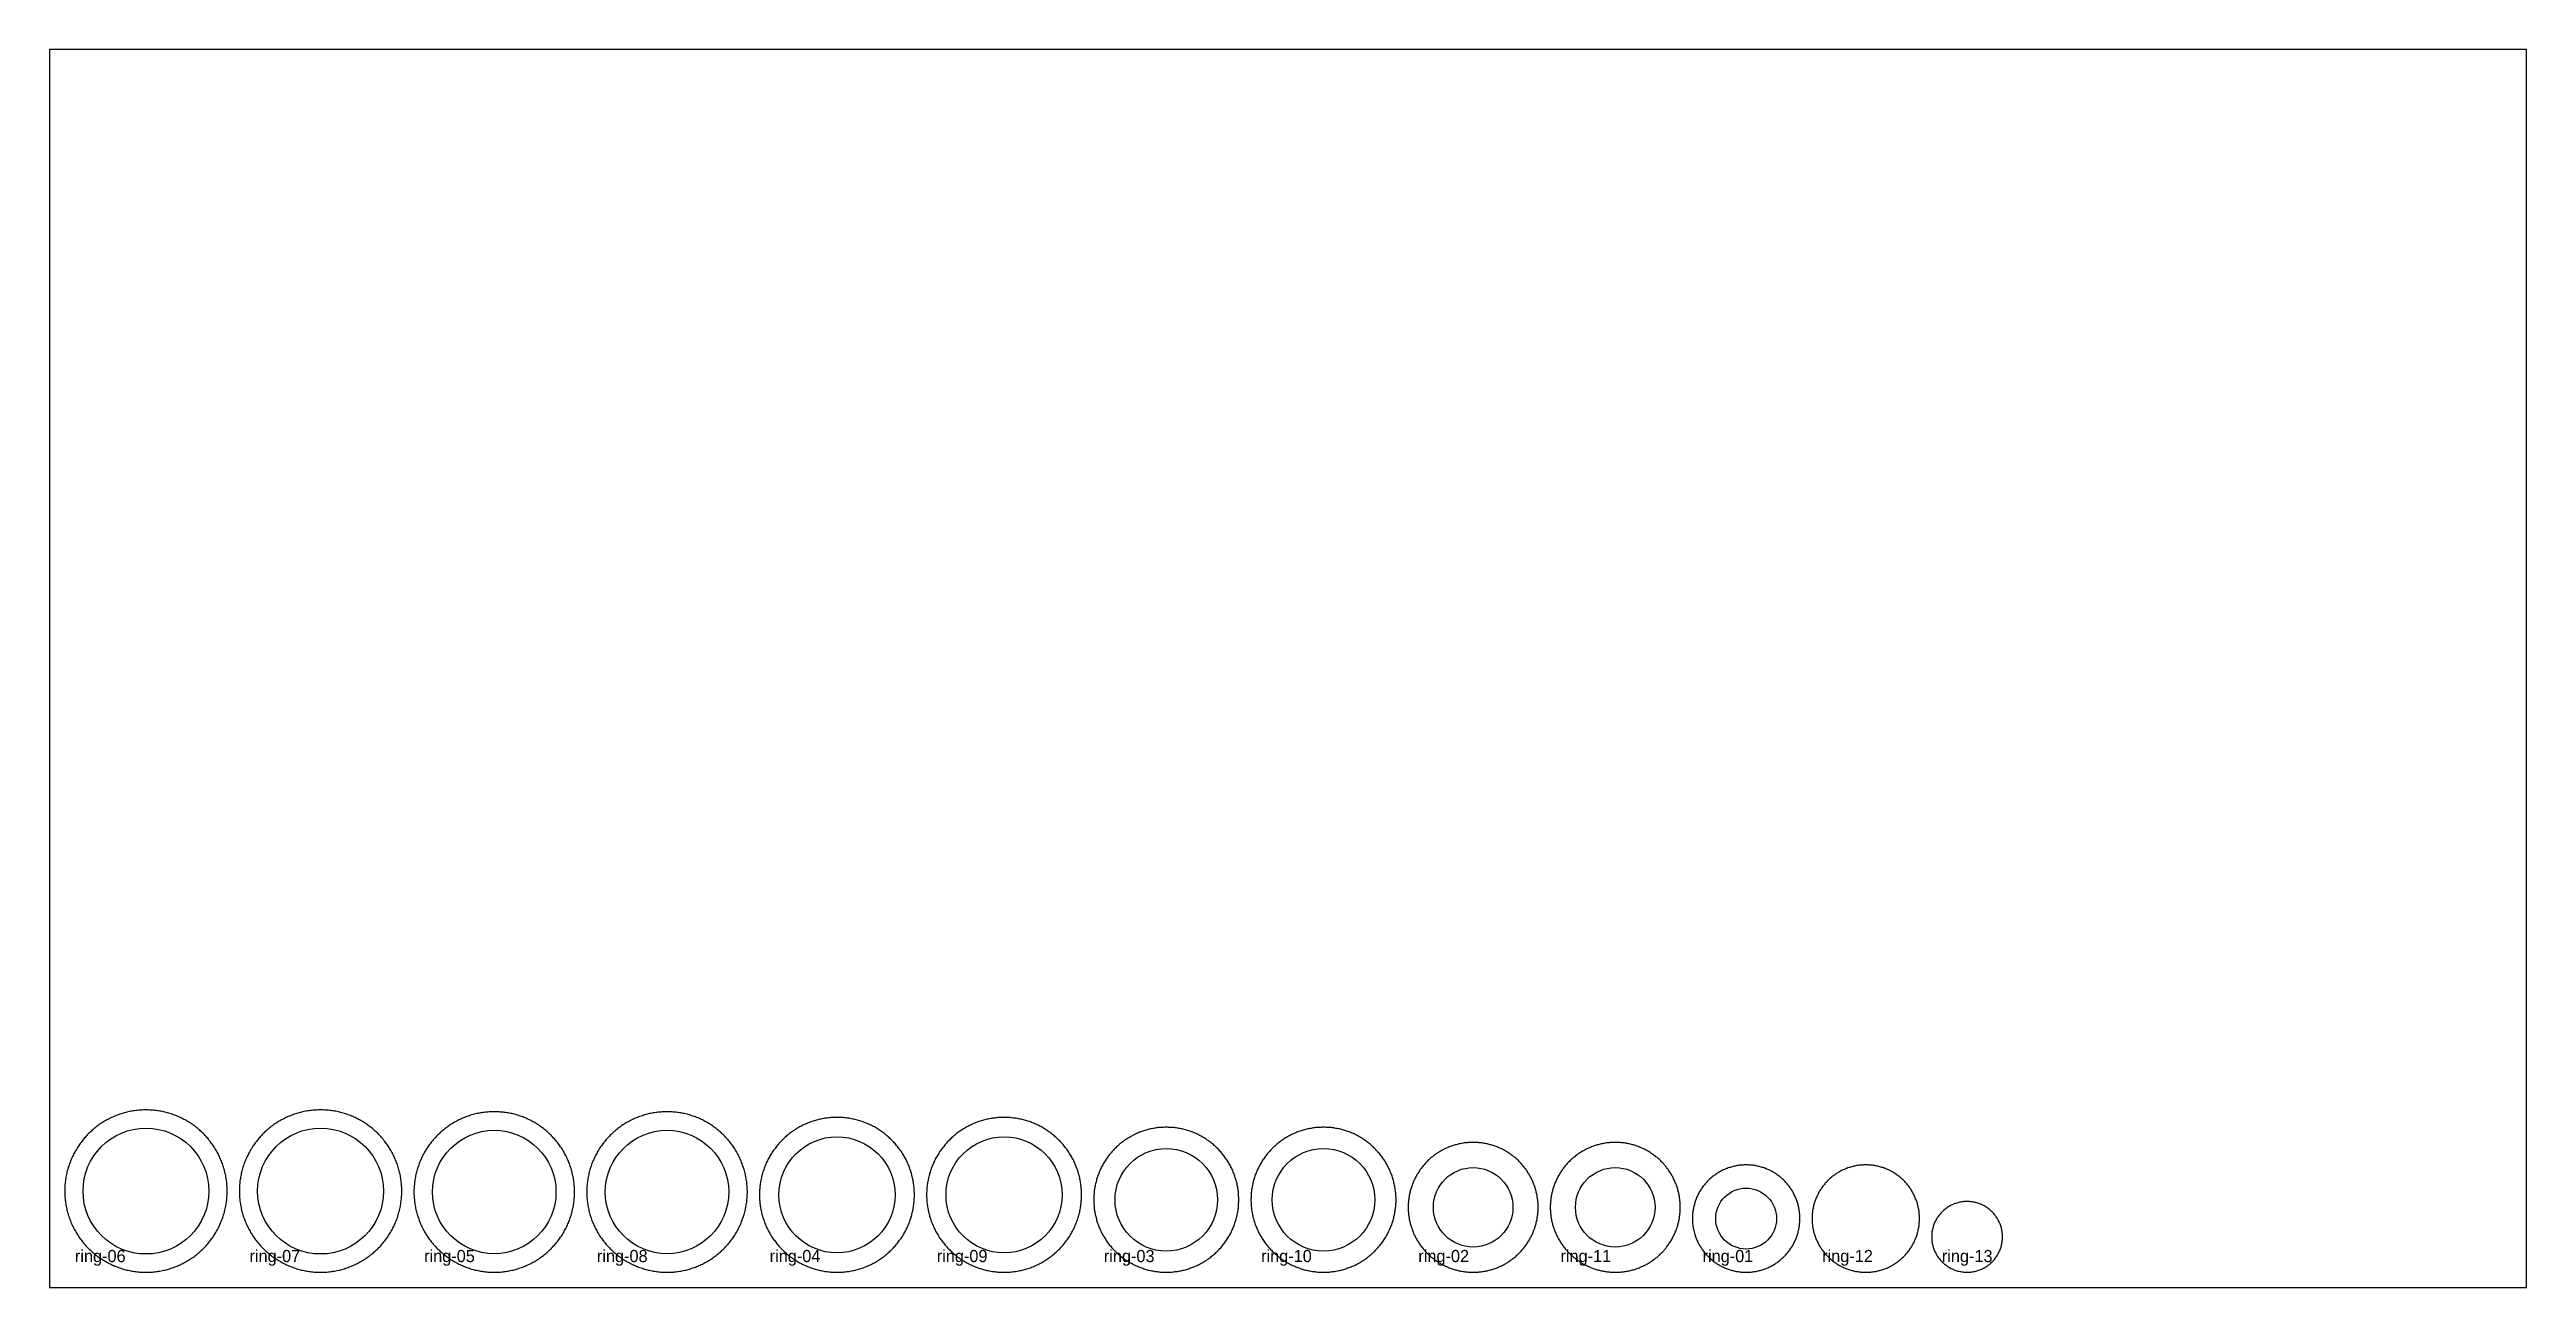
# Model space of a CAD drawing. Header units: millimetres. Extents: x 0 to 2440, y 0 to 1220.
import ezdxf

# ---------------------------------------------------------------- set-up
doc = ezdxf.new("R2010")
doc.units = ezdxf.units.MM
doc.layers.add('CUT_INSIDE', color=5, linetype='Continuous')
doc.layers.add('CUT_OUTSIDE', color=1, linetype='Continuous')

msp = doc.modelspace()

# ---------------------------------------------------------------- texts
at = {"layer": 'NOTES'}
for s, p in [('ring-06', (25, 25)), ('ring-07', (197, 25)), ('ring-05', (369, 25)), ('ring-08', (539.2, 25)), ('ring-04', (709.4, 25)), ('ring-09', (874, 25)), ('ring-03', (1038.6, 25)), ('ring-10', (1193.5, 25)), ('ring-02', (1348.4, 25)), ('ring-11', (1488.4, 25)), ('ring-01', (1628.4, 25)), ('ring-12', (1746.2, 25)), ('ring-13', (1864.1, 25))]:
    msp.add_text(s, height=12, dxfattribs=at).set_placement(p)

# ---------------------------------------------------------------- linework, layer by layer
at = {"layer": 'CUT_INSIDE'}
for centre, radius in [((95, 95), 62), ((267, 95), 62), ((438.1, 94.1), 60.8), ((608.3, 94.1), 60.8), ((775.7, 91.3), 57.2), ((940.3, 91.3), 57.2), ((1100.1, 86.4), 50.5), ((1255, 86.4), 50.5), ((1402.4, 79), 39.2), ((1542.4, 79), 39.2), ((1671.3, 67.9), 30)]:
    msp.add_circle(centre, radius, dxfattribs=at)
at = {"layer": 'CUT_OUTSIDE'}
for points in [[(175, 95), (175, 96.3), (175, 97.5), (174.9, 98.8), (174.8, 100), (174.8, 101.3), (174.6, 102.5), (174.5, 103.8), (174.4, 105), (174.2, 106.3), (174, 107.5), (173.8, 108.8), (173.6, 110), (173.3, 111.2), (173.1, 112.5), (172.8, 113.7), (172.5, 114.9), (172.2, 116.1), (171.8, 117.3), (171.5, 118.5), (171.1, 119.7), (170.7, 120.9), (170.3, 122.1), (169.8, 123.3), (169.4, 124.4), (168.9, 125.6), (168.4, 126.8), (167.9, 127.9), (167.4, 129.1), (166.8, 130.2), (166.3, 131.3), (165.7, 132.4), (165.1, 133.5), (164.5, 134.6), (163.9, 135.7), (163.2, 136.8), (162.5, 137.9), (161.9, 138.9), (161.2, 140), (160.5, 141), (159.7, 142), (159, 143), (158.2, 144), (157.4, 145), (156.6, 146), (155.8, 147), (155, 147.9), (154.2, 148.8), (153.3, 149.8), (152.5, 150.7), (151.6, 151.6), (150.7, 152.5), (149.8, 153.3), (148.8, 154.2), (147.9, 155), (147, 155.8), (146, 156.6), (145, 157.4), (144, 158.2), (143, 159), (142, 159.7), (141, 160.5), (140, 161.2), (138.9, 161.9), (137.9, 162.5), (136.8, 163.2), (135.7, 163.9), (134.6, 164.5), (133.5, 165.1), (132.4, 165.7), (131.3, 166.3), (130.2, 166.8), (129.1, 167.4), (127.9, 167.9), (126.8, 168.4), (125.6, 168.9), (124.4, 169.4), (123.3, 169.8), (122.1, 170.3), (120.9, 170.7), (119.7, 171.1), (118.5, 171.5), (117.3, 171.8), (116.1, 172.2), (114.9, 172.5), (113.7, 172.8), (112.5, 173.1), (111.2, 173.3), (110, 173.6), (108.8, 173.8), (107.5, 174), (106.3, 174.2), (105, 174.4), (103.8, 174.5), (102.5, 174.6), (101.3, 174.8), (100, 174.8), (98.8, 174.9), (97.5, 175), (96.3, 175), (95, 175), (93.7, 175), (92.5, 175), (91.2, 174.9), (90, 174.8), (88.7, 174.8), (87.5, 174.6), (86.2, 174.5), (85, 174.4), (83.7, 174.2), (82.5, 174), (81.2, 173.8), (80, 173.6), (78.8, 173.3), (77.5, 173.1), (76.3, 172.8), (75.1, 172.5), (73.9, 172.2), (72.7, 171.8), (71.5, 171.5), (70.3, 171.1), (69.1, 170.7), (67.9, 170.3), (66.7, 169.8), (65.6, 169.4), (64.4, 168.9), (63.2, 168.4), (62.1, 167.9), (60.9, 167.4), (59.8, 166.8), (58.7, 166.3), (57.6, 165.7), (56.5, 165.1), (55.4, 164.5), (54.3, 163.9), (53.2, 163.2), (52.1, 162.5), (51.1, 161.9), (50, 161.2), (49, 160.5), (48, 159.7), (47, 159), (46, 158.2), (45, 157.4), (44, 156.6), (43, 155.8), (42.1, 155), (41.2, 154.2), (40.2, 153.3), (39.3, 152.5), (38.4, 151.6), (37.5, 150.7), (36.7, 149.8), (35.8, 148.8), (35, 147.9), (34.2, 147), (33.4, 146), (32.6, 145), (31.8, 144), (31, 143), (30.3, 142), (29.5, 141), (28.8, 140), (28.1, 138.9), (27.5, 137.9), (26.8, 136.8), (26.1, 135.7), (25.5, 134.6), (24.9, 133.5), (24.3, 132.4), (23.7, 131.3), (23.2, 130.2), (22.6, 129.1), (22.1, 127.9), (21.6, 126.8), (21.1, 125.6), (20.6, 124.4), (20.2, 123.3), (19.7, 122.1), (19.3, 120.9), (18.9, 119.7), (18.5, 118.5), (18.2, 117.3), (17.8, 116.1), (17.5, 114.9), (17.2, 113.7), (16.9, 112.5), (16.7, 111.2), (16.4, 110), (16.2, 108.8), (16, 107.5), (15.8, 106.3), (15.6, 105), (15.5, 103.8), (15.4, 102.5), (15.2, 101.3), (15.2, 100), (15.1, 98.8), (15, 97.5), (15, 96.3), (15, 95), (15, 93.7), (15, 92.5), (15.1, 91.2), (15.2, 90), (15.2, 88.7), (15.4, 87.5), (15.5, 86.2), (15.6, 85), (15.8, 83.7), (16, 82.5), (16.2, 81.2), (16.4, 80), (16.7, 78.8), (16.9, 77.5), (17.2, 76.3), (17.5, 75.1), (17.8, 73.9), (18.2, 72.7), (18.5, 71.5), (18.9, 70.3), (19.3, 69.1), (19.7, 67.9), (20.2, 66.7), (20.6, 65.6), (21.1, 64.4), (21.6, 63.2), (22.1, 62.1), (22.6, 60.9), (23.2, 59.8), (23.7, 58.7), (24.3, 57.6), (24.9, 56.5), (25.5, 55.4), (26.1, 54.3), (26.8, 53.2), (27.5, 52.1), (28.1, 51.1), (28.8, 50), (29.5, 49), (30.3, 48), (31, 47), (31.8, 46), (32.6, 45), (33.4, 44), (34.2, 43), (35, 42.1), (35.8, 41.2), (36.7, 40.2), (37.5, 39.3), (38.4, 38.4), (39.3, 37.5), (40.2, 36.7), (41.2, 35.8), (42.1, 35), (43, 34.2), (44, 33.4), (45, 32.6), (46, 31.8), (47, 31), (48, 30.3), (49, 29.5), (50, 28.8), (51.1, 28.1), (52.1, 27.5), (53.2, 26.8), (54.3, 26.1), (55.4, 25.5), (56.5, 24.9), (57.6, 24.3), (58.7, 23.7), (59.8, 23.2), (60.9, 22.6), (62.1, 22.1), (63.2, 21.6), (64.4, 21.1), (65.6, 20.6), (66.7, 20.2), (67.9, 19.7), (69.1, 19.3), (70.3, 18.9), (71.5, 18.5), (72.7, 18.2), (73.9, 17.8), (75.1, 17.5), (76.3, 17.2), (77.5, 16.9), (78.8, 16.7), (80, 16.4), (81.2, 16.2), (82.5, 16), (83.7, 15.8), (85, 15.6), (86.2, 15.5), (87.5, 15.4), (88.7, 15.2), (90, 15.2), (91.2, 15.1), (92.5, 15), (93.7, 15), (95, 15), (96.3, 15), (97.5, 15), (98.8, 15.1), (100, 15.2), (101.3, 15.2), (102.5, 15.4), (103.8, 15.5), (105, 15.6), (106.3, 15.8), (107.5, 16), (108.8, 16.2), (110, 16.4), (111.2, 16.7), (112.5, 16.9), (113.7, 17.2), (114.9, 17.5), (116.1, 17.8), (117.3, 18.2), (118.5, 18.5), (119.7, 18.9), (120.9, 19.3), (122.1, 19.7), (123.3, 20.2), (124.4, 20.6), (125.6, 21.1), (126.8, 21.6), (127.9, 22.1), (129.1, 22.6), (130.2, 23.2), (131.3, 23.7), (132.4, 24.3), (133.5, 24.9), (134.6, 25.5), (135.7, 26.1), (136.8, 26.8), (137.9, 27.5), (138.9, 28.1), (140, 28.8), (141, 29.5), (142, 30.3), (143, 31), (144, 31.8), (145, 32.6), (146, 33.4), (147, 34.2), (147.9, 35), (148.8, 35.8), (149.8, 36.7), (150.7, 37.5), (151.6, 38.4), (152.5, 39.3), (153.3, 40.2), (154.2, 41.2), (155, 42.1), (155.8, 43), (156.6, 44), (157.4, 45), (158.2, 46), (159, 47), (159.7, 48), (160.5, 49), (161.2, 50), (161.9, 51.1), (162.5, 52.1), (163.2, 53.2), (163.9, 54.3), (164.5, 55.4), (165.1, 56.5), (165.7, 57.6), (166.3, 58.7), (166.8, 59.8), (167.4, 60.9), (167.9, 62.1), (168.4, 63.2), (168.9, 64.4), (169.4, 65.6), (169.8, 66.7), (170.3, 67.9), (170.7, 69.1), (171.1, 70.3), (171.5, 71.5), (171.8, 72.7), (172.2, 73.9), (172.5, 75.1), (172.8, 76.3), (173.1, 77.5), (173.3, 78.8), (173.6, 80), (173.8, 81.2), (174, 82.5), (174.2, 83.7), (174.4, 85), (174.5, 86.2), (174.6, 87.5), (174.8, 88.7), (174.8, 90), (174.9, 91.2), (175, 92.5), (175, 93.7), (175, 95)], [(347, 95), (347, 96.3), (347, 97.5), (346.9, 98.8), (346.8, 100), (346.8, 101.3), (346.6, 102.5), (346.5, 103.8), (346.4, 105), (346.2, 106.3), (346, 107.5), (345.8, 108.8), (345.6, 110), (345.3, 111.2), (345.1, 112.5), (344.8, 113.7), (344.5, 114.9), (344.2, 116.1), (343.8, 117.3), (343.5, 118.5), (343.1, 119.7), (342.7, 120.9), (342.3, 122.1), (341.8, 123.3), (341.4, 124.4), (340.9, 125.6), (340.4, 126.8), (339.9, 127.9), (339.4, 129.1), (338.8, 130.2), (338.3, 131.3), (337.7, 132.4), (337.1, 133.5), (336.5, 134.6), (335.9, 135.7), (335.2, 136.8), (334.5, 137.9), (333.9, 138.9), (333.2, 140), (332.5, 141), (331.7, 142), (331, 143), (330.2, 144), (329.4, 145), (328.6, 146), (327.8, 147), (327, 147.9), (326.2, 148.8), (325.3, 149.8), (324.5, 150.7), (323.6, 151.6), (322.7, 152.5), (321.8, 153.3), (320.8, 154.2), (319.9, 155), (319, 155.8), (318, 156.6), (317, 157.4), (316, 158.2), (315, 159), (314, 159.7), (313, 160.5), (312, 161.2), (310.9, 161.9), (309.9, 162.5), (308.8, 163.2), (307.7, 163.9), (306.6, 164.5), (305.5, 165.1), (304.4, 165.7), (303.3, 166.3), (302.2, 166.8), (301.1, 167.4), (299.9, 167.9), (298.8, 168.4), (297.6, 168.9), (296.4, 169.4), (295.3, 169.8), (294.1, 170.3), (292.9, 170.7), (291.7, 171.1), (290.5, 171.5), (289.3, 171.8), (288.1, 172.2), (286.9, 172.5), (285.7, 172.8), (284.5, 173.1), (283.2, 173.3), (282, 173.6), (280.8, 173.8), (279.5, 174), (278.3, 174.2), (277, 174.4), (275.8, 174.5), (274.5, 174.6), (273.3, 174.8), (272, 174.8), (270.8, 174.9), (269.5, 175), (268.3, 175), (267, 175), (265.7, 175), (264.5, 175), (263.2, 174.9), (262, 174.8), (260.7, 174.8), (259.5, 174.6), (258.2, 174.5), (257, 174.4), (255.7, 174.2), (254.5, 174), (253.2, 173.8), (252, 173.6), (250.8, 173.3), (249.5, 173.1), (248.3, 172.8), (247.1, 172.5), (245.9, 172.2), (244.7, 171.8), (243.5, 171.5), (242.3, 171.1), (241.1, 170.7), (239.9, 170.3), (238.7, 169.8), (237.6, 169.4), (236.4, 168.9), (235.2, 168.4), (234.1, 167.9), (232.9, 167.4), (231.8, 166.8), (230.7, 166.3), (229.6, 165.7), (228.5, 165.1), (227.4, 164.5), (226.3, 163.9), (225.2, 163.2), (224.1, 162.5), (223.1, 161.9), (222, 161.2), (221, 160.5), (220, 159.7), (219, 159), (218, 158.2), (217, 157.4), (216, 156.6), (215, 155.8), (214.1, 155), (213.2, 154.2), (212.2, 153.3), (211.3, 152.5), (210.4, 151.6), (209.5, 150.7), (208.7, 149.8), (207.8, 148.8), (207, 147.9), (206.2, 147), (205.4, 146), (204.6, 145), (203.8, 144), (203, 143), (202.3, 142), (201.5, 141), (200.8, 140), (200.1, 138.9), (199.5, 137.9), (198.8, 136.8), (198.1, 135.7), (197.5, 134.6), (196.9, 133.5), (196.3, 132.4), (195.7, 131.3), (195.2, 130.2), (194.6, 129.1), (194.1, 127.9), (193.6, 126.8), (193.1, 125.6), (192.6, 124.4), (192.2, 123.3), (191.7, 122.1), (191.3, 120.9), (190.9, 119.7), (190.5, 118.5), (190.2, 117.3), (189.8, 116.1), (189.5, 114.9), (189.2, 113.7), (188.9, 112.5), (188.7, 111.2), (188.4, 110), (188.2, 108.8), (188, 107.5), (187.8, 106.3), (187.6, 105), (187.5, 103.8), (187.4, 102.5), (187.2, 101.3), (187.2, 100), (187.1, 98.8), (187, 97.5), (187, 96.3), (187, 95), (187, 93.7), (187, 92.5), (187.1, 91.2), (187.2, 90), (187.2, 88.7), (187.4, 87.5), (187.5, 86.2), (187.6, 85), (187.8, 83.7), (188, 82.5), (188.2, 81.2), (188.4, 80), (188.7, 78.8), (188.9, 77.5), (189.2, 76.3), (189.5, 75.1), (189.8, 73.9), (190.2, 72.7), (190.5, 71.5), (190.9, 70.3), (191.3, 69.1), (191.7, 67.9), (192.2, 66.7), (192.6, 65.6), (193.1, 64.4), (193.6, 63.2), (194.1, 62.1), (194.6, 60.9), (195.2, 59.8), (195.7, 58.7), (196.3, 57.6), (196.9, 56.5), (197.5, 55.4), (198.1, 54.3), (198.8, 53.2), (199.5, 52.1), (200.1, 51.1), (200.8, 50), (201.5, 49), (202.3, 48), (203, 47), (203.8, 46), (204.6, 45), (205.4, 44), (206.2, 43), (207, 42.1), (207.8, 41.2), (208.7, 40.2), (209.5, 39.3), (210.4, 38.4), (211.3, 37.5), (212.2, 36.7), (213.2, 35.8), (214.1, 35), (215, 34.2), (216, 33.4), (217, 32.6), (218, 31.8), (219, 31), (220, 30.3), (221, 29.5), (222, 28.8), (223.1, 28.1), (224.1, 27.5), (225.2, 26.8), (226.3, 26.1), (227.4, 25.5), (228.5, 24.9), (229.6, 24.3), (230.7, 23.7), (231.8, 23.2), (232.9, 22.6), (234.1, 22.1), (235.2, 21.6), (236.4, 21.1), (237.6, 20.6), (238.7, 20.2), (239.9, 19.7), (241.1, 19.3), (242.3, 18.9), (243.5, 18.5), (244.7, 18.2), (245.9, 17.8), (247.1, 17.5), (248.3, 17.2), (249.5, 16.9), (250.8, 16.7), (252, 16.4), (253.2, 16.2), (254.5, 16), (255.7, 15.8), (257, 15.6), (258.2, 15.5), (259.5, 15.4), (260.7, 15.2), (262, 15.2), (263.2, 15.1), (264.5, 15), (265.7, 15), (267, 15), (268.3, 15), (269.5, 15), (270.8, 15.1), (272, 15.2), (273.3, 15.2), (274.5, 15.4), (275.8, 15.5), (277, 15.6), (278.3, 15.8), (279.5, 16), (280.8, 16.2), (282, 16.4), (283.2, 16.7), (284.5, 16.9), (285.7, 17.2), (286.9, 17.5), (288.1, 17.8), (289.3, 18.2), (290.5, 18.5), (291.7, 18.9), (292.9, 19.3), (294.1, 19.7), (295.3, 20.2), (296.4, 20.6), (297.6, 21.1), (298.8, 21.6), (299.9, 22.1), (301.1, 22.6), (302.2, 23.2), (303.3, 23.7), (304.4, 24.3), (305.5, 24.9), (306.6, 25.5), (307.7, 26.1), (308.8, 26.8), (309.9, 27.5), (310.9, 28.1), (312, 28.8), (313, 29.5), (314, 30.3), (315, 31), (316, 31.8), (317, 32.6), (318, 33.4), (319, 34.2), (319.9, 35), (320.8, 35.8), (321.8, 36.7), (322.7, 37.5), (323.6, 38.4), (324.5, 39.3), (325.3, 40.2), (326.2, 41.2), (327, 42.1), (327.8, 43), (328.6, 44), (329.4, 45), (330.2, 46), (331, 47), (331.7, 48), (332.5, 49), (333.2, 50), (333.9, 51.1), (334.5, 52.1), (335.2, 53.2), (335.9, 54.3), (336.5, 55.4), (337.1, 56.5), (337.7, 57.6), (338.3, 58.7), (338.8, 59.8), (339.4, 60.9), (339.9, 62.1), (340.4, 63.2), (340.9, 64.4), (341.4, 65.6), (341.8, 66.7), (342.3, 67.9), (342.7, 69.1), (343.1, 70.3), (343.5, 71.5), (343.8, 72.7), (344.2, 73.9), (344.5, 75.1), (344.8, 76.3), (345.1, 77.5), (345.3, 78.8), (345.6, 80), (345.8, 81.2), (346, 82.5), (346.2, 83.7), (346.4, 85), (346.5, 86.2), (346.6, 87.5), (346.8, 88.7), (346.8, 90), (346.9, 91.2), (347, 92.5), (347, 93.7), (347, 95)], [(517.2, 94.1), (517.2, 95.3), (517.2, 96.6), (517.1, 97.8), (517, 99.1), (516.9, 100.3), (516.8, 101.5), (516.7, 102.8), (516.6, 104), (516.4, 105.2), (516.2, 106.5), (516, 107.7), (515.8, 108.9), (515.5, 110.1), (515.3, 111.3), (515, 112.6), (514.7, 113.8), (514.4, 115), (514, 116.2), (513.7, 117.4), (513.3, 118.5), (512.9, 119.7), (512.5, 120.9), (512.1, 122.1), (511.6, 123.2), (511.2, 124.4), (510.7, 125.5), (510.2, 126.6), (509.7, 127.8), (509.1, 128.9), (508.6, 130), (508, 131.1), (507.4, 132.2), (506.8, 133.3), (506.2, 134.4), (505.5, 135.4), (504.9, 136.5), (504.2, 137.5), (503.5, 138.6), (502.8, 139.6), (502.1, 140.6), (501.3, 141.6), (500.6, 142.6), (499.8, 143.5), (499, 144.5), (498.2, 145.5), (497.4, 146.4), (496.6, 147.3), (495.8, 148.2), (494.9, 149.1), (494, 150), (493.1, 150.9), (492.2, 151.8), (491.3, 152.6), (490.4, 153.4), (489.5, 154.2), (488.5, 155), (487.5, 155.8), (486.6, 156.6), (485.6, 157.3), (484.6, 158.1), (483.6, 158.8), (482.6, 159.5), (481.5, 160.2), (480.5, 160.9), (479.4, 161.5), (478.4, 162.2), (477.3, 162.8), (476.2, 163.4), (475.1, 164), (474, 164.6), (472.9, 165.1), (471.8, 165.7), (470.6, 166.2), (469.5, 166.7), (468.4, 167.2), (467.2, 167.6), (466.1, 168.1), (464.9, 168.5), (463.7, 168.9), (462.5, 169.3), (461.4, 169.7), (460.2, 170), (459, 170.4), (457.8, 170.7), (456.6, 171), (455.3, 171.3), (454.1, 171.5), (452.9, 171.8), (451.7, 172), (450.5, 172.2), (449.2, 172.4), (448, 172.6), (446.8, 172.7), (445.5, 172.8), (444.3, 172.9), (443.1, 173), (441.8, 173.1), (440.6, 173.2), (439.3, 173.2), (438.1, 173.2), (436.9, 173.2), (435.6, 173.2), (434.4, 173.1), (433.1, 173), (431.9, 172.9), (430.7, 172.8), (429.4, 172.7), (428.2, 172.6), (427, 172.4), (425.7, 172.2), (424.5, 172), (423.3, 171.8), (422.1, 171.5), (420.8, 171.3), (419.6, 171), (418.4, 170.7), (417.2, 170.4), (416, 170), (414.8, 169.7), (413.7, 169.3), (412.5, 168.9), (411.3, 168.5), (410.1, 168.1), (409, 167.6), (407.8, 167.2), (406.7, 166.7), (405.5, 166.2), (404.4, 165.7), (403.3, 165.1), (402.2, 164.6), (401.1, 164), (400, 163.4), (398.9, 162.8), (397.8, 162.2), (396.8, 161.5), (395.7, 160.9), (394.7, 160.2), (393.6, 159.5), (392.6, 158.8), (391.6, 158.1), (390.6, 157.3), (389.6, 156.6), (388.6, 155.8), (387.7, 155), (386.7, 154.2), (385.8, 153.4), (384.9, 152.6), (384, 151.8), (383.1, 150.9), (382.2, 150), (381.3, 149.1), (380.4, 148.2), (379.6, 147.3), (378.8, 146.4), (378, 145.5), (377.2, 144.5), (376.4, 143.5), (375.6, 142.6), (374.8, 141.6), (374.1, 140.6), (373.4, 139.6), (372.7, 138.6), (372, 137.5), (371.3, 136.5), (370.7, 135.4), (370, 134.4), (369.4, 133.3), (368.8, 132.2), (368.2, 131.1), (367.6, 130), (367.1, 128.9), (366.5, 127.8), (366, 126.6), (365.5, 125.5), (365, 124.4), (364.6, 123.2), (364.1, 122.1), (363.7, 120.9), (363.3, 119.7), (362.9, 118.5), (362.5, 117.4), (362.1, 116.2), (361.8, 115), (361.5, 113.8), (361.2, 112.6), (360.9, 111.3), (360.6, 110.1), (360.4, 108.9), (360.2, 107.7), (360, 106.5), (359.8, 105.2), (359.6, 104), (359.5, 102.8), (359.4, 101.5), (359.2, 100.3), (359.2, 99.1), (359.1, 97.8), (359, 96.6), (359, 95.3), (359, 94.1), (359, 92.9), (359, 91.6), (359.1, 90.4), (359.2, 89.1), (359.2, 87.9), (359.4, 86.7), (359.5, 85.4), (359.6, 84.2), (359.8, 83), (360, 81.7), (360.2, 80.5), (360.4, 79.3), (360.6, 78.1), (360.9, 76.8), (361.2, 75.6), (361.5, 74.4), (361.8, 73.2), (362.1, 72), (362.5, 70.8), (362.9, 69.7), (363.3, 68.5), (363.7, 67.3), (364.1, 66.1), (364.6, 65), (365, 63.8), (365.5, 62.7), (366, 61.5), (366.5, 60.4), (367.1, 59.3), (367.6, 58.2), (368.2, 57.1), (368.8, 56), (369.4, 54.9), (370, 53.8), (370.7, 52.8), (371.3, 51.7), (372, 50.7), (372.7, 49.6), (373.4, 48.6), (374.1, 47.6), (374.8, 46.6), (375.6, 45.6), (376.4, 44.6), (377.2, 43.7), (378, 42.7), (378.8, 41.8), (379.6, 40.9), (380.4, 40), (381.3, 39.1), (382.2, 38.2), (383.1, 37.3), (384, 36.4), (384.9, 35.6), (385.8, 34.8), (386.7, 34), (387.7, 33.2), (388.6, 32.4), (389.6, 31.6), (390.6, 30.8), (391.6, 30.1), (392.6, 29.4), (393.6, 28.7), (394.7, 28), (395.7, 27.3), (396.8, 26.7), (397.8, 26), (398.9, 25.4), (400, 24.8), (401.1, 24.2), (402.2, 23.6), (403.3, 23.1), (404.4, 22.5), (405.5, 22), (406.7, 21.5), (407.8, 21), (409, 20.6), (410.1, 20.1), (411.3, 19.7), (412.5, 19.3), (413.7, 18.9), (414.8, 18.5), (416, 18.1), (417.2, 17.8), (418.4, 17.5), (419.6, 17.2), (420.8, 16.9), (422.1, 16.6), (423.3, 16.4), (424.5, 16.2), (425.7, 16), (427, 15.8), (428.2, 15.6), (429.4, 15.5), (430.7, 15.4), (431.9, 15.2), (433.1, 15.2), (434.4, 15.1), (435.6, 15), (436.9, 15), (438.1, 15), (439.3, 15), (440.6, 15), (441.8, 15.1), (443.1, 15.2), (444.3, 15.2), (445.5, 15.4), (446.8, 15.5), (448, 15.6), (449.2, 15.8), (450.5, 16), (451.7, 16.2), (452.9, 16.4), (454.1, 16.6), (455.3, 16.9), (456.6, 17.2), (457.8, 17.5), (459, 17.8), (460.2, 18.1), (461.4, 18.5), (462.5, 18.9), (463.7, 19.3), (464.9, 19.7), (466.1, 20.1), (467.2, 20.6), (468.4, 21), (469.5, 21.5), (470.6, 22), (471.8, 22.5), (472.9, 23.1), (474, 23.6), (475.1, 24.2), (476.2, 24.8), (477.3, 25.4), (478.4, 26), (479.4, 26.7), (480.5, 27.3), (481.5, 28), (482.6, 28.7), (483.6, 29.4), (484.6, 30.1), (485.6, 30.8), (486.6, 31.6), (487.5, 32.4), (488.5, 33.2), (489.5, 34), (490.4, 34.8), (491.3, 35.6), (492.2, 36.4), (493.1, 37.3), (494, 38.2), (494.9, 39.1), (495.8, 40), (496.6, 40.9), (497.4, 41.8), (498.2, 42.7), (499, 43.7), (499.8, 44.6), (500.6, 45.6), (501.3, 46.6), (502.1, 47.6), (502.8, 48.6), (503.5, 49.6), (504.2, 50.7), (504.9, 51.7), (505.5, 52.8), (506.2, 53.8), (506.8, 54.9), (507.4, 56), (508, 57.1), (508.6, 58.2), (509.1, 59.3), (509.7, 60.4), (510.2, 61.5), (510.7, 62.7), (511.2, 63.8), (511.6, 65), (512.1, 66.1), (512.5, 67.3), (512.9, 68.5), (513.3, 69.7), (513.7, 70.8), (514, 72), (514.4, 73.2), (514.7, 74.4), (515, 75.6), (515.3, 76.8), (515.5, 78.1), (515.8, 79.3), (516, 80.5), (516.2, 81.7), (516.4, 83), (516.6, 84.2), (516.7, 85.4), (516.8, 86.7), (516.9, 87.9), (517, 89.1), (517.1, 90.4), (517.2, 91.6), (517.2, 92.9), (517.2, 94.1)], [(687.4, 94.1), (687.4, 95.3), (687.3, 96.6), (687.3, 97.8), (687.2, 99.1), (687.1, 100.3), (687, 101.5), (686.9, 102.8), (686.8, 104), (686.6, 105.2), (686.4, 106.5), (686.2, 107.7), (686, 108.9), (685.7, 110.1), (685.5, 111.3), (685.2, 112.6), (684.9, 113.8), (684.6, 115), (684.2, 116.2), (683.9, 117.4), (683.5, 118.5), (683.1, 119.7), (682.7, 120.9), (682.3, 122.1), (681.8, 123.2), (681.4, 124.4), (680.9, 125.5), (680.4, 126.6), (679.9, 127.8), (679.3, 128.9), (678.8, 130), (678.2, 131.1), (677.6, 132.2), (677, 133.3), (676.4, 134.4), (675.7, 135.4), (675.1, 136.5), (674.4, 137.5), (673.7, 138.6), (673, 139.6), (672.3, 140.6), (671.5, 141.6), (670.8, 142.6), (670, 143.5), (669.2, 144.5), (668.4, 145.5), (667.6, 146.4), (666.8, 147.3), (665.9, 148.2), (665.1, 149.1), (664.2, 150), (663.3, 150.9), (662.4, 151.8), (661.5, 152.6), (660.6, 153.4), (659.7, 154.2), (658.7, 155), (657.7, 155.8), (656.8, 156.6), (655.8, 157.3), (654.8, 158.1), (653.8, 158.8), (652.7, 159.5), (651.7, 160.2), (650.7, 160.9), (649.6, 161.5), (648.5, 162.2), (647.5, 162.8), (646.4, 163.4), (645.3, 164), (644.2, 164.6), (643.1, 165.1), (642, 165.7), (640.8, 166.2), (639.7, 166.7), (638.6, 167.2), (637.4, 167.6), (636.2, 168.1), (635.1, 168.5), (633.9, 168.9), (632.7, 169.3), (631.5, 169.7), (630.4, 170), (629.2, 170.4), (628, 170.7), (626.7, 171), (625.5, 171.3), (624.3, 171.5), (623.1, 171.8), (621.9, 172), (620.7, 172.2), (619.4, 172.4), (618.2, 172.6), (617, 172.7), (615.7, 172.8), (614.5, 172.9), (613.3, 173), (612, 173.1), (610.8, 173.2), (609.5, 173.2), (608.3, 173.2), (607, 173.2), (605.8, 173.2), (604.6, 173.1), (603.3, 173), (602.1, 172.9), (600.8, 172.8), (599.6, 172.7), (598.4, 172.6), (597.1, 172.4), (595.9, 172.2), (594.7, 172), (593.5, 171.8), (592.2, 171.5), (591, 171.3), (589.8, 171), (588.6, 170.7), (587.4, 170.4), (586.2, 170), (585, 169.7), (583.8, 169.3), (582.7, 168.9), (581.5, 168.5), (580.3, 168.1), (579.2, 167.6), (578, 167.2), (576.9, 166.7), (575.7, 166.2), (574.6, 165.7), (573.5, 165.1), (572.4, 164.6), (571.3, 164), (570.2, 163.4), (569.1, 162.8), (568, 162.2), (567, 161.5), (565.9, 160.9), (564.9, 160.2), (563.8, 159.5), (562.8, 158.8), (561.8, 158.1), (560.8, 157.3), (559.8, 156.6), (558.8, 155.8), (557.9, 155), (556.9, 154.2), (556, 153.4), (555.1, 152.6), (554.1, 151.8), (553.2, 150.9), (552.4, 150), (551.5, 149.1), (550.6, 148.2), (549.8, 147.3), (549, 146.4), (548.1, 145.5), (547.3, 144.5), (546.6, 143.5), (545.8, 142.6), (545, 141.6), (544.3, 140.6), (543.6, 139.6), (542.9, 138.6), (542.2, 137.5), (541.5, 136.5), (540.8, 135.4), (540.2, 134.4), (539.6, 133.3), (539, 132.2), (538.4, 131.1), (537.8, 130), (537.3, 128.9), (536.7, 127.8), (536.2, 126.6), (535.7, 125.5), (535.2, 124.4), (534.7, 123.2), (534.3, 122.1), (533.9, 120.9), (533.5, 119.7), (533.1, 118.5), (532.7, 117.4), (532.3, 116.2), (532, 115), (531.7, 113.8), (531.4, 112.6), (531.1, 111.3), (530.8, 110.1), (530.6, 108.9), (530.4, 107.7), (530.2, 106.5), (530, 105.2), (529.8, 104), (529.7, 102.8), (529.5, 101.5), (529.4, 100.3), (529.3, 99.1), (529.3, 97.8), (529.2, 96.6), (529.2, 95.3), (529.2, 94.1), (529.2, 92.9), (529.2, 91.6), (529.3, 90.4), (529.3, 89.1), (529.4, 87.9), (529.5, 86.7), (529.7, 85.4), (529.8, 84.2), (530, 83), (530.2, 81.7), (530.4, 80.5), (530.6, 79.3), (530.8, 78.1), (531.1, 76.8), (531.4, 75.6), (531.7, 74.4), (532, 73.2), (532.3, 72), (532.7, 70.8), (533.1, 69.7), (533.5, 68.5), (533.9, 67.3), (534.3, 66.1), (534.7, 65), (535.2, 63.8), (535.7, 62.7), (536.2, 61.5), (536.7, 60.4), (537.3, 59.3), (537.8, 58.2), (538.4, 57.1), (539, 56), (539.6, 54.9), (540.2, 53.8), (540.8, 52.8), (541.5, 51.7), (542.2, 50.7), (542.9, 49.6), (543.6, 48.6), (544.3, 47.6), (545, 46.6), (545.8, 45.6), (546.6, 44.6), (547.3, 43.7), (548.1, 42.7), (549, 41.8), (549.8, 40.9), (550.6, 40), (551.5, 39.1), (552.4, 38.2), (553.2, 37.3), (554.1, 36.4), (555.1, 35.6), (556, 34.8), (556.9, 34), (557.9, 33.2), (558.8, 32.4), (559.8, 31.6), (560.8, 30.8), (561.8, 30.1), (562.8, 29.4), (563.8, 28.7), (564.9, 28), (565.9, 27.3), (567, 26.7), (568, 26), (569.1, 25.4), (570.2, 24.8), (571.3, 24.2), (572.4, 23.6), (573.5, 23.1), (574.6, 22.5), (575.7, 22), (576.9, 21.5), (578, 21), (579.2, 20.6), (580.3, 20.1), (581.5, 19.7), (582.7, 19.3), (583.8, 18.9), (585, 18.5), (586.2, 18.1), (587.4, 17.8), (588.6, 17.5), (589.8, 17.2), (591, 16.9), (592.2, 16.6), (593.5, 16.4), (594.7, 16.2), (595.9, 16), (597.1, 15.8), (598.4, 15.6), (599.6, 15.5), (600.8, 15.4), (602.1, 15.2), (603.3, 15.2), (604.6, 15.1), (605.8, 15), (607, 15), (608.3, 15), (609.5, 15), (610.8, 15), (612, 15.1), (613.3, 15.2), (614.5, 15.2), (615.7, 15.4), (617, 15.5), (618.2, 15.6), (619.4, 15.8), (620.7, 16), (621.9, 16.2), (623.1, 16.4), (624.3, 16.6), (625.5, 16.9), (626.7, 17.2), (628, 17.5), (629.2, 17.8), (630.4, 18.1), (631.5, 18.5), (632.7, 18.9), (633.9, 19.3), (635.1, 19.7), (636.2, 20.1), (637.4, 20.6), (638.6, 21), (639.7, 21.5), (640.8, 22), (642, 22.5), (643.1, 23.1), (644.2, 23.6), (645.3, 24.2), (646.4, 24.8), (647.5, 25.4), (648.5, 26), (649.6, 26.7), (650.7, 27.3), (651.7, 28), (652.7, 28.7), (653.8, 29.4), (654.8, 30.1), (655.8, 30.8), (656.8, 31.6), (657.7, 32.4), (658.7, 33.2), (659.7, 34), (660.6, 34.8), (661.5, 35.6), (662.4, 36.4), (663.3, 37.3), (664.2, 38.2), (665.1, 39.1), (665.9, 40), (666.8, 40.9), (667.6, 41.8), (668.4, 42.7), (669.2, 43.7), (670, 44.6), (670.8, 45.6), (671.5, 46.6), (672.3, 47.6), (673, 48.6), (673.7, 49.6), (674.4, 50.7), (675.1, 51.7), (675.7, 52.8), (676.4, 53.8), (677, 54.9), (677.6, 56), (678.2, 57.1), (678.8, 58.2), (679.3, 59.3), (679.9, 60.4), (680.4, 61.5), (680.9, 62.7), (681.4, 63.8), (681.8, 65), (682.3, 66.1), (682.7, 67.3), (683.1, 68.5), (683.5, 69.7), (683.9, 70.8), (684.2, 72), (684.6, 73.2), (684.9, 74.4), (685.2, 75.6), (685.5, 76.8), (685.7, 78.1), (686, 79.3), (686.2, 80.5), (686.4, 81.7), (686.6, 83), (686.8, 84.2), (686.9, 85.4), (687, 86.7), (687.1, 87.9), (687.2, 89.1), (687.3, 90.4), (687.3, 91.6), (687.4, 92.9), (687.4, 94.1)], [(852, 91.3), (852, 92.5), (852, 93.7), (851.9, 94.9), (851.9, 96.1), (851.8, 97.3), (851.7, 98.5), (851.5, 99.7), (851.4, 100.9), (851.2, 102.1), (851.1, 103.3), (850.9, 104.4), (850.7, 105.6), (850.4, 106.8), (850.2, 108), (849.9, 109.1), (849.6, 110.3), (849.3, 111.5), (849, 112.6), (848.6, 113.8), (848.3, 114.9), (847.9, 116), (847.5, 117.2), (847.1, 118.3), (846.7, 119.4), (846.2, 120.5), (845.7, 121.6), (845.2, 122.7), (844.7, 123.8), (844.2, 124.9), (843.7, 126), (843.1, 127), (842.6, 128.1), (842, 129.1), (841.4, 130.2), (840.8, 131.2), (840.1, 132.2), (839.5, 133.2), (838.8, 134.2), (838.1, 135.2), (837.4, 136.2), (836.7, 137.1), (836, 138.1), (835.3, 139), (834.5, 140), (833.7, 140.9), (832.9, 141.8), (832.1, 142.7), (831.3, 143.6), (830.5, 144.4), (829.7, 145.3), (828.8, 146.1), (827.9, 146.9), (827.1, 147.8), (826.2, 148.6), (825.3, 149.3), (824.3, 150.1), (823.4, 150.9), (822.5, 151.6), (821.5, 152.3), (820.6, 153.1), (819.6, 153.8), (818.6, 154.4), (817.6, 155.1), (816.6, 155.8), (815.6, 156.4), (814.5, 157), (813.5, 157.6), (812.5, 158.2), (811.4, 158.8), (810.3, 159.3), (809.3, 159.8), (808.2, 160.4), (807.1, 160.9), (806, 161.4), (804.9, 161.8), (803.8, 162.3), (802.7, 162.7), (801.5, 163.1), (800.4, 163.5), (799.3, 163.9), (798.1, 164.3), (797, 164.6), (795.8, 164.9), (794.7, 165.2), (793.5, 165.5), (792.3, 165.8), (791.2, 166), (790, 166.3), (788.8, 166.5), (787.6, 166.7), (786.4, 166.9), (785.3, 167), (784.1, 167.2), (782.9, 167.3), (781.7, 167.4), (780.5, 167.5), (779.3, 167.5), (778.1, 167.6), (776.9, 167.6), (775.7, 167.6), (774.5, 167.6), (773.3, 167.6), (772.1, 167.5), (770.9, 167.5), (769.7, 167.4), (768.5, 167.3), (767.3, 167.2), (766.1, 167), (764.9, 166.9), (763.8, 166.7), (762.6, 166.5), (761.4, 166.3), (760.2, 166), (759, 165.8), (757.9, 165.5), (756.7, 165.2), (755.6, 164.9), (754.4, 164.6), (753.3, 164.3), (752.1, 163.9), (751, 163.5), (749.8, 163.1), (748.7, 162.7), (747.6, 162.3), (746.5, 161.8), (745.4, 161.4), (744.3, 160.9), (743.2, 160.4), (742.1, 159.8), (741, 159.3), (740, 158.8), (738.9, 158.2), (737.9, 157.6), (736.8, 157), (735.8, 156.4), (734.8, 155.8), (733.8, 155.1), (732.8, 154.4), (731.8, 153.8), (730.8, 153.1), (729.9, 152.3), (728.9, 151.6), (728, 150.9), (727, 150.1), (726.1, 149.3), (725.2, 148.6), (724.3, 147.8), (723.5, 146.9), (722.6, 146.1), (721.7, 145.3), (720.9, 144.4), (720.1, 143.6), (719.2, 142.7), (718.4, 141.8), (717.7, 140.9), (716.9, 140), (716.1, 139), (715.4, 138.1), (714.7, 137.1), (714, 136.2), (713.3, 135.2), (712.6, 134.2), (711.9, 133.2), (711.3, 132.2), (710.6, 131.2), (710, 130.2), (709.4, 129.1), (708.8, 128.1), (708.2, 127), (707.7, 126), (707.2, 124.9), (706.6, 123.8), (706.1, 122.7), (705.7, 121.6), (705.2, 120.5), (704.7, 119.4), (704.3, 118.3), (703.9, 117.2), (703.5, 116), (703.1, 114.9), (702.8, 113.8), (702.4, 112.6), (702.1, 111.5), (701.8, 110.3), (701.5, 109.1), (701.2, 108), (701, 106.8), (700.7, 105.6), (700.5, 104.4), (700.3, 103.3), (700.1, 102.1), (700, 100.9), (699.8, 99.7), (699.7, 98.5), (699.6, 97.3), (699.5, 96.1), (699.5, 94.9), (699.4, 93.7), (699.4, 92.5), (699.4, 91.3), (699.4, 90.1), (699.4, 88.9), (699.5, 87.7), (699.5, 86.5), (699.6, 85.3), (699.7, 84.1), (699.8, 82.9), (700, 81.8), (700.1, 80.6), (700.3, 79.4), (700.5, 78.2), (700.7, 77), (701, 75.8), (701.2, 74.7), (701.5, 73.5), (701.8, 72.3), (702.1, 71.2), (702.4, 70), (702.8, 68.9), (703.1, 67.7), (703.5, 66.6), (703.9, 65.5), (704.3, 64.3), (704.7, 63.2), (705.2, 62.1), (705.7, 61), (706.1, 59.9), (706.6, 58.8), (707.2, 57.7), (707.7, 56.7), (708.2, 55.6), (708.8, 54.6), (709.4, 53.5), (710, 52.5), (710.6, 51.4), (711.3, 50.4), (711.9, 49.4), (712.6, 48.4), (713.3, 47.4), (714, 46.5), (714.7, 45.5), (715.4, 44.5), (716.1, 43.6), (716.9, 42.7), (717.7, 41.8), (718.4, 40.8), (719.2, 40), (720.1, 39.1), (720.9, 38.2), (721.7, 37.4), (722.6, 36.5), (723.5, 35.7), (724.3, 34.9), (725.2, 34.1), (726.1, 33.3), (727, 32.5), (728, 31.8), (728.9, 31), (729.9, 30.3), (730.8, 29.6), (731.8, 28.9), (732.8, 28.2), (733.8, 27.5), (734.8, 26.9), (735.8, 26.2), (736.8, 25.6), (737.9, 25), (738.9, 24.4), (740, 23.9), (741, 23.3), (742.1, 22.8), (743.2, 22.3), (744.3, 21.8), (745.4, 21.3), (746.5, 20.8), (747.6, 20.4), (748.7, 19.9), (749.8, 19.5), (751, 19.1), (752.1, 18.7), (753.3, 18.4), (754.4, 18), (755.6, 17.7), (756.7, 17.4), (757.9, 17.1), (759, 16.8), (760.2, 16.6), (761.4, 16.4), (762.6, 16.1), (763.8, 15.9), (764.9, 15.8), (766.1, 15.6), (767.3, 15.5), (768.5, 15.3), (769.7, 15.2), (770.9, 15.2), (772.1, 15.1), (773.3, 15), (774.5, 15), (775.7, 15), (776.9, 15), (778.1, 15), (779.3, 15.1), (780.5, 15.2), (781.7, 15.2), (782.9, 15.3), (784.1, 15.5), (785.3, 15.6), (786.4, 15.8), (787.6, 15.9), (788.8, 16.1), (790, 16.4), (791.2, 16.6), (792.3, 16.8), (793.5, 17.1), (794.7, 17.4), (795.8, 17.7), (797, 18), (798.1, 18.4), (799.3, 18.7), (800.4, 19.1), (801.5, 19.5), (802.7, 19.9), (803.8, 20.4), (804.9, 20.8), (806, 21.3), (807.1, 21.8), (808.2, 22.3), (809.3, 22.8), (810.3, 23.3), (811.4, 23.9), (812.5, 24.4), (813.5, 25), (814.5, 25.6), (815.6, 26.2), (816.6, 26.9), (817.6, 27.5), (818.6, 28.2), (819.6, 28.9), (820.6, 29.6), (821.5, 30.3), (822.5, 31), (823.4, 31.8), (824.3, 32.5), (825.3, 33.3), (826.2, 34.1), (827.1, 34.9), (827.9, 35.7), (828.8, 36.5), (829.7, 37.4), (830.5, 38.2), (831.3, 39.1), (832.1, 40), (832.9, 40.8), (833.7, 41.8), (834.5, 42.7), (835.3, 43.6), (836, 44.5), (836.7, 45.5), (837.4, 46.5), (838.1, 47.4), (838.8, 48.4), (839.5, 49.4), (840.1, 50.4), (840.8, 51.4), (841.4, 52.5), (842, 53.5), (842.6, 54.6), (843.1, 55.6), (843.7, 56.7), (844.2, 57.7), (844.7, 58.8), (845.2, 59.9), (845.7, 61), (846.2, 62.1), (846.7, 63.2), (847.1, 64.3), (847.5, 65.5), (847.9, 66.6), (848.3, 67.7), (848.6, 68.9), (849, 70), (849.3, 71.2), (849.6, 72.3), (849.9, 73.5), (850.2, 74.7), (850.4, 75.8), (850.7, 77), (850.9, 78.2), (851.1, 79.4), (851.2, 80.6), (851.4, 81.8), (851.5, 82.9), (851.7, 84.1), (851.8, 85.3), (851.9, 86.5), (851.9, 87.7), (852, 88.9), (852, 90.1), (852, 91.3)], [(1016.6, 91.3), (1016.6, 92.5), (1016.6, 93.7), (1016.6, 94.9), (1016.5, 96.1), (1016.4, 97.3), (1016.3, 98.5), (1016.2, 99.7), (1016, 100.9), (1015.9, 102.1), (1015.7, 103.3), (1015.5, 104.4), (1015.3, 105.6), (1015.1, 106.8), (1014.8, 108), (1014.5, 109.1), (1014.2, 110.3), (1013.9, 111.5), (1013.6, 112.6), (1013.3, 113.8), (1012.9, 114.9), (1012.5, 116), (1012.1, 117.2), (1011.7, 118.3), (1011.3, 119.4), (1010.8, 120.5), (1010.4, 121.6), (1009.9, 122.7), (1009.4, 123.8), (1008.9, 124.9), (1008.3, 126), (1007.8, 127), (1007.2, 128.1), (1006.6, 129.1), (1006, 130.2), (1005.4, 131.2), (1004.8, 132.2), (1004.1, 133.2), (1003.4, 134.2), (1002.8, 135.2), (1002.1, 136.2), (1001.4, 137.1), (1000.6, 138.1), (999.9, 139), (999.1, 140), (998.4, 140.9), (997.6, 141.8), (996.8, 142.7), (996, 143.6), (995.1, 144.4), (994.3, 145.3), (993.4, 146.1), (992.6, 146.9), (991.7, 147.8), (990.8, 148.6), (989.9, 149.3), (989, 150.1), (988, 150.9), (987.1, 151.6), (986.1, 152.3), (985.2, 153.1), (984.2, 153.8), (983.2, 154.4), (982.2, 155.1), (981.2, 155.8), (980.2, 156.4), (979.2, 157), (978.1, 157.6), (977.1, 158.2), (976, 158.8), (975, 159.3), (973.9, 159.8), (972.8, 160.4), (971.7, 160.9), (970.6, 161.4), (969.5, 161.8), (968.4, 162.3), (967.3, 162.7), (966.2, 163.1), (965, 163.5), (963.9, 163.9), (962.8, 164.3), (961.6, 164.6), (960.5, 164.9), (959.3, 165.2), (958.1, 165.5), (957, 165.8), (955.8, 166), (954.6, 166.3), (953.4, 166.5), (952.3, 166.7), (951.1, 166.9), (949.9, 167), (948.7, 167.2), (947.5, 167.3), (946.3, 167.4), (945.1, 167.5), (943.9, 167.5), (942.7, 167.6), (941.5, 167.6), (940.3, 167.6), (939.1, 167.6), (937.9, 167.6), (936.7, 167.5), (935.5, 167.5), (934.3, 167.4), (933.1, 167.3), (932, 167.2), (930.8, 167), (929.6, 166.9), (928.4, 166.7), (927.2, 166.5), (926, 166.3), (924.8, 166), (923.7, 165.8), (922.5, 165.5), (921.3, 165.2), (920.2, 164.9), (919, 164.6), (917.9, 164.3), (916.7, 163.9), (915.6, 163.5), (914.5, 163.1), (913.3, 162.7), (912.2, 162.3), (911.1, 161.8), (910, 161.4), (908.9, 160.9), (907.8, 160.4), (906.8, 159.8), (905.7, 159.3), (904.6, 158.8), (903.6, 158.2), (902.5, 157.6), (901.5, 157), (900.5, 156.4), (899.4, 155.8), (898.4, 155.1), (897.4, 154.4), (896.4, 153.8), (895.5, 153.1), (894.5, 152.3), (893.6, 151.6), (892.6, 150.9), (891.7, 150.1), (890.8, 149.3), (889.9, 148.6), (889, 147.8), (888.1, 146.9), (887.2, 146.1), (886.4, 145.3), (885.5, 144.4), (884.7, 143.6), (883.9, 142.7), (883.1, 141.8), (882.3, 140.9), (881.5, 140), (880.8, 139), (880, 138.1), (879.3, 137.1), (878.6, 136.2), (877.9, 135.2), (877.2, 134.2), (876.5, 133.2), (875.9, 132.2), (875.3, 131.2), (874.6, 130.2), (874, 129.1), (873.4, 128.1), (872.9, 127), (872.3, 126), (871.8, 124.9), (871.3, 123.8), (870.8, 122.7), (870.3, 121.6), (869.8, 120.5), (869.4, 119.4), (868.9, 118.3), (868.5, 117.2), (868.1, 116), (867.7, 114.9), (867.4, 113.8), (867, 112.6), (866.7, 111.5), (866.4, 110.3), (866.1, 109.1), (865.8, 108), (865.6, 106.8), (865.4, 105.6), (865.1, 104.4), (864.9, 103.3), (864.8, 102.1), (864.6, 100.9), (864.5, 99.7), (864.3, 98.5), (864.2, 97.3), (864.2, 96.1), (864.1, 94.9), (864, 93.7), (864, 92.5), (864, 91.3), (864, 90.1), (864, 88.9), (864.1, 87.7), (864.2, 86.5), (864.2, 85.3), (864.3, 84.1), (864.5, 82.9), (864.6, 81.8), (864.8, 80.6), (864.9, 79.4), (865.1, 78.2), (865.4, 77), (865.6, 75.8), (865.8, 74.7), (866.1, 73.5), (866.4, 72.3), (866.7, 71.2), (867, 70), (867.4, 68.9), (867.7, 67.7), (868.1, 66.6), (868.5, 65.5), (868.9, 64.3), (869.4, 63.2), (869.8, 62.1), (870.3, 61), (870.8, 59.9), (871.3, 58.8), (871.8, 57.7), (872.3, 56.7), (872.9, 55.6), (873.4, 54.6), (874, 53.5), (874.6, 52.5), (875.3, 51.4), (875.9, 50.4), (876.5, 49.4), (877.2, 48.4), (877.9, 47.4), (878.6, 46.5), (879.3, 45.5), (880, 44.5), (880.8, 43.6), (881.5, 42.7), (882.3, 41.8), (883.1, 40.8), (883.9, 40), (884.7, 39.1), (885.5, 38.2), (886.4, 37.4), (887.2, 36.5), (888.1, 35.7), (889, 34.9), (889.9, 34.1), (890.8, 33.3), (891.7, 32.5), (892.6, 31.8), (893.6, 31), (894.5, 30.3), (895.5, 29.6), (896.4, 28.9), (897.4, 28.2), (898.4, 27.5), (899.4, 26.9), (900.5, 26.2), (901.5, 25.6), (902.5, 25), (903.6, 24.4), (904.6, 23.9), (905.7, 23.3), (906.8, 22.8), (907.8, 22.3), (908.9, 21.8), (910, 21.3), (911.1, 20.8), (912.2, 20.4), (913.3, 19.9), (914.5, 19.5), (915.6, 19.1), (916.7, 18.7), (917.9, 18.4), (919, 18), (920.2, 17.7), (921.3, 17.4), (922.5, 17.1), (923.7, 16.8), (924.8, 16.6), (926, 16.4), (927.2, 16.1), (928.4, 15.9), (929.6, 15.8), (930.8, 15.6), (932, 15.5), (933.1, 15.3), (934.3, 15.2), (935.5, 15.2), (936.7, 15.1), (937.9, 15), (939.1, 15), (940.3, 15), (941.5, 15), (942.7, 15), (943.9, 15.1), (945.1, 15.2), (946.3, 15.2), (947.5, 15.3), (948.7, 15.5), (949.9, 15.6), (951.1, 15.8), (952.3, 15.9), (953.4, 16.1), (954.6, 16.4), (955.8, 16.6), (957, 16.8), (958.1, 17.1), (959.3, 17.4), (960.5, 17.7), (961.6, 18), (962.8, 18.4), (963.9, 18.7), (965, 19.1), (966.2, 19.5), (967.3, 19.9), (968.4, 20.4), (969.5, 20.8), (970.6, 21.3), (971.7, 21.8), (972.8, 22.3), (973.9, 22.8), (975, 23.3), (976, 23.9), (977.1, 24.4), (978.1, 25), (979.2, 25.6), (980.2, 26.2), (981.2, 26.9), (982.2, 27.5), (983.2, 28.2), (984.2, 28.9), (985.2, 29.6), (986.1, 30.3), (987.1, 31), (988, 31.8), (989, 32.5), (989.9, 33.3), (990.8, 34.1), (991.7, 34.9), (992.6, 35.7), (993.4, 36.5), (994.3, 37.4), (995.1, 38.2), (996, 39.1), (996.8, 40), (997.6, 40.8), (998.4, 41.8), (999.1, 42.7), (999.9, 43.6), (1000.6, 44.5), (1001.4, 45.5), (1002.1, 46.5), (1002.8, 47.4), (1003.4, 48.4), (1004.1, 49.4), (1004.8, 50.4), (1005.4, 51.4), (1006, 52.5), (1006.6, 53.5), (1007.2, 54.6), (1007.8, 55.6), (1008.3, 56.7), (1008.9, 57.7), (1009.4, 58.8), (1009.9, 59.9), (1010.4, 61), (1010.8, 62.1), (1011.3, 63.2), (1011.7, 64.3), (1012.1, 65.5), (1012.5, 66.6), (1012.9, 67.7), (1013.3, 68.9), (1013.6, 70), (1013.9, 71.2), (1014.2, 72.3), (1014.5, 73.5), (1014.8, 74.7), (1015.1, 75.8), (1015.3, 77), (1015.5, 78.2), (1015.7, 79.4), (1015.9, 80.6), (1016, 81.8), (1016.2, 82.9), (1016.3, 84.1), (1016.4, 85.3), (1016.5, 86.5), (1016.6, 87.7), (1016.6, 88.9), (1016.6, 90.1), (1016.6, 91.3)], [(1171.5, 86.4), (1171.5, 87.6), (1171.5, 88.7), (1171.4, 89.8), (1171.4, 90.9), (1171.3, 92), (1171.2, 93.2), (1171.1, 94.3), (1171, 95.4), (1170.8, 96.5), (1170.6, 97.6), (1170.5, 98.7), (1170.3, 99.8), (1170, 100.9), (1169.8, 102), (1169.6, 103.1), (1169.3, 104.2), (1169, 105.3), (1168.7, 106.4), (1168.4, 107.4), (1168, 108.5), (1167.7, 109.6), (1167.3, 110.6), (1166.9, 111.7), (1166.5, 112.7), (1166.1, 113.8), (1165.6, 114.8), (1165.2, 115.8), (1164.7, 116.9), (1164.2, 117.9), (1163.7, 118.9), (1163.2, 119.9), (1162.7, 120.9), (1162.1, 121.8), (1161.6, 122.8), (1161, 123.8), (1160.4, 124.7), (1159.8, 125.7), (1159.2, 126.6), (1158.5, 127.5), (1157.9, 128.4), (1157.2, 129.3), (1156.5, 130.2), (1155.8, 131.1), (1155.1, 132), (1154.4, 132.8), (1153.7, 133.7), (1152.9, 134.5), (1152.2, 135.3), (1151.4, 136.2), (1150.6, 137), (1149.8, 137.7), (1149, 138.5), (1148.2, 139.3), (1147.3, 140), (1146.5, 140.8), (1145.6, 141.5), (1144.8, 142.2), (1143.9, 142.9), (1143, 143.6), (1142.1, 144.2), (1141.2, 144.9), (1140.2, 145.5), (1139.3, 146.2), (1138.4, 146.8), (1137.4, 147.4), (1136.4, 147.9), (1135.5, 148.5), (1134.5, 149), (1133.5, 149.6), (1132.5, 150.1), (1131.5, 150.6), (1130.5, 151.1), (1129.5, 151.6), (1128.5, 152), (1127.4, 152.4), (1126.4, 152.9), (1125.3, 153.3), (1124.3, 153.7), (1123.2, 154), (1122.2, 154.4), (1121.1, 154.7), (1120, 155), (1118.9, 155.4), (1117.8, 155.6), (1116.8, 155.9), (1115.7, 156.2), (1114.6, 156.4), (1113.5, 156.6), (1112.4, 156.8), (1111.3, 157), (1110.1, 157.2), (1109, 157.3), (1107.9, 157.5), (1106.8, 157.6), (1105.7, 157.7), (1104.6, 157.7), (1103.4, 157.8), (1102.3, 157.8), (1101.2, 157.9), (1100.1, 157.9), (1099, 157.9), (1097.8, 157.8), (1096.7, 157.8), (1095.6, 157.7), (1094.5, 157.7), (1093.4, 157.6), (1092.2, 157.5), (1091.1, 157.3), (1090, 157.2), (1088.9, 157), (1087.8, 156.8), (1086.7, 156.6), (1085.6, 156.4), (1084.5, 156.2), (1083.4, 155.9), (1082.3, 155.6), (1081.2, 155.4), (1080.2, 155), (1079.1, 154.7), (1078, 154.4), (1076.9, 154), (1075.9, 153.7), (1074.8, 153.3), (1073.8, 152.9), (1072.7, 152.4), (1071.7, 152), (1070.7, 151.6), (1069.7, 151.1), (1068.7, 150.6), (1067.6, 150.1), (1066.7, 149.6), (1065.7, 149), (1064.7, 148.5), (1063.7, 147.9), (1062.8, 147.4), (1061.8, 146.8), (1060.9, 146.2), (1059.9, 145.5), (1059, 144.9), (1058.1, 144.2), (1057.2, 143.6), (1056.3, 142.9), (1055.4, 142.2), (1054.5, 141.5), (1053.7, 140.8), (1052.8, 140), (1052, 139.3), (1051.2, 138.5), (1050.4, 137.7), (1049.6, 137), (1048.8, 136.2), (1048, 135.3), (1047.2, 134.5), (1046.5, 133.7), (1045.8, 132.8), (1045, 132), (1044.3, 131.1), (1043.6, 130.2), (1043, 129.3), (1042.3, 128.4), (1041.6, 127.5), (1041, 126.6), (1040.4, 125.7), (1039.8, 124.7), (1039.2, 123.8), (1038.6, 122.8), (1038, 121.8), (1037.5, 120.9), (1036.9, 119.9), (1036.4, 118.9), (1035.9, 117.9), (1035.4, 116.9), (1035, 115.8), (1034.5, 114.8), (1034.1, 113.8), (1033.7, 112.7), (1033.3, 111.7), (1032.9, 110.6), (1032.5, 109.6), (1032.1, 108.5), (1031.8, 107.4), (1031.5, 106.4), (1031.2, 105.3), (1030.9, 104.2), (1030.6, 103.1), (1030.4, 102), (1030.1, 100.9), (1029.9, 99.8), (1029.7, 98.7), (1029.5, 97.6), (1029.4, 96.5), (1029.2, 95.4), (1029.1, 94.3), (1029, 93.2), (1028.9, 92), (1028.8, 90.9), (1028.7, 89.8), (1028.7, 88.7), (1028.6, 87.6), (1028.6, 86.4), (1028.6, 85.3), (1028.7, 84.2), (1028.7, 83.1), (1028.8, 82), (1028.9, 80.8), (1029, 79.7), (1029.1, 78.6), (1029.2, 77.5), (1029.4, 76.4), (1029.5, 75.3), (1029.7, 74.2), (1029.9, 73.1), (1030.1, 72), (1030.4, 70.9), (1030.6, 69.8), (1030.9, 68.7), (1031.2, 67.6), (1031.5, 66.5), (1031.8, 65.4), (1032.1, 64.4), (1032.5, 63.3), (1032.9, 62.2), (1033.3, 61.2), (1033.7, 60.1), (1034.1, 59.1), (1034.5, 58.1), (1035, 57), (1035.4, 56), (1035.9, 55), (1036.4, 54), (1036.9, 53), (1037.5, 52), (1038, 51), (1038.6, 50.1), (1039.2, 49.1), (1039.8, 48.2), (1040.4, 47.2), (1041, 46.3), (1041.6, 45.4), (1042.3, 44.4), (1043, 43.5), (1043.6, 42.7), (1044.3, 41.8), (1045, 40.9), (1045.8, 40), (1046.5, 39.2), (1047.2, 38.4), (1048, 37.5), (1048.8, 36.7), (1049.6, 35.9), (1050.4, 35.1), (1051.2, 34.4), (1052, 33.6), (1052.8, 32.9), (1053.7, 32.1), (1054.5, 31.4), (1055.4, 30.7), (1056.3, 30), (1057.2, 29.3), (1058.1, 28.6), (1059, 28), (1059.9, 27.4), (1060.9, 26.7), (1061.8, 26.1), (1062.8, 25.5), (1063.7, 24.9), (1064.7, 24.4), (1065.7, 23.8), (1066.7, 23.3), (1067.6, 22.8), (1068.7, 22.3), (1069.7, 21.8), (1070.7, 21.3), (1071.7, 20.9), (1072.7, 20.4), (1073.8, 20), (1074.8, 19.6), (1075.9, 19.2), (1076.9, 18.9), (1078, 18.5), (1079.1, 18.2), (1080.2, 17.8), (1081.2, 17.5), (1082.3, 17.2), (1083.4, 17), (1084.5, 16.7), (1085.6, 16.5), (1086.7, 16.3), (1087.8, 16.1), (1088.9, 15.9), (1090, 15.7), (1091.1, 15.6), (1092.2, 15.4), (1093.4, 15.3), (1094.5, 15.2), (1095.6, 15.1), (1096.7, 15.1), (1097.8, 15), (1099, 15), (1100.1, 15), (1101.2, 15), (1102.3, 15), (1103.4, 15.1), (1104.6, 15.1), (1105.7, 15.2), (1106.8, 15.3), (1107.9, 15.4), (1109, 15.6), (1110.1, 15.7), (1111.3, 15.9), (1112.4, 16.1), (1113.5, 16.3), (1114.6, 16.5), (1115.7, 16.7), (1116.8, 17), (1117.8, 17.2), (1118.9, 17.5), (1120, 17.8), (1121.1, 18.2), (1122.2, 18.5), (1123.2, 18.9), (1124.3, 19.2), (1125.3, 19.6), (1126.4, 20), (1127.4, 20.4), (1128.5, 20.9), (1129.5, 21.3), (1130.5, 21.8), (1131.5, 22.3), (1132.5, 22.8), (1133.5, 23.3), (1134.5, 23.8), (1135.5, 24.4), (1136.4, 24.9), (1137.4, 25.5), (1138.4, 26.1), (1139.3, 26.7), (1140.2, 27.4), (1141.2, 28), (1142.1, 28.6), (1143, 29.3), (1143.9, 30), (1144.8, 30.7), (1145.6, 31.4), (1146.5, 32.1), (1147.3, 32.9), (1148.2, 33.6), (1149, 34.4), (1149.8, 35.1), (1150.6, 35.9), (1151.4, 36.7), (1152.2, 37.5), (1152.9, 38.4), (1153.7, 39.2), (1154.4, 40), (1155.1, 40.9), (1155.8, 41.8), (1156.5, 42.7), (1157.2, 43.5), (1157.9, 44.4), (1158.5, 45.4), (1159.2, 46.3), (1159.8, 47.2), (1160.4, 48.2), (1161, 49.1), (1161.6, 50.1), (1162.1, 51), (1162.7, 52), (1163.2, 53), (1163.7, 54), (1164.2, 55), (1164.7, 56), (1165.2, 57), (1165.6, 58.1), (1166.1, 59.1), (1166.5, 60.1), (1166.9, 61.2), (1167.3, 62.2), (1167.7, 63.3), (1168, 64.4), (1168.4, 65.4), (1168.7, 66.5), (1169, 67.6), (1169.3, 68.7), (1169.6, 69.8), (1169.8, 70.9), (1170, 72), (1170.3, 73.1), (1170.5, 74.2), (1170.6, 75.3), (1170.8, 76.4), (1171, 77.5), (1171.1, 78.6), (1171.2, 79.7), (1171.3, 80.8), (1171.4, 82), (1171.4, 83.1), (1171.5, 84.2), (1171.5, 85.3), (1171.5, 86.4)], [(1326.4, 86.4), (1326.4, 87.6), (1326.4, 88.7), (1326.3, 89.8), (1326.3, 90.9), (1326.2, 92), (1326.1, 93.2), (1326, 94.3), (1325.8, 95.4), (1325.7, 96.5), (1325.5, 97.6), (1325.3, 98.7), (1325.1, 99.8), (1324.9, 100.9), (1324.7, 102), (1324.4, 103.1), (1324.2, 104.2), (1323.9, 105.3), (1323.6, 106.4), (1323.3, 107.4), (1322.9, 108.5), (1322.6, 109.6), (1322.2, 110.6), (1321.8, 111.7), (1321.4, 112.7), (1321, 113.8), (1320.5, 114.8), (1320.1, 115.8), (1319.6, 116.9), (1319.1, 117.9), (1318.6, 118.9), (1318.1, 119.9), (1317.6, 120.9), (1317, 121.8), (1316.5, 122.8), (1315.9, 123.8), (1315.3, 124.7), (1314.7, 125.7), (1314.1, 126.6), (1313.4, 127.5), (1312.8, 128.4), (1312.1, 129.3), (1311.4, 130.2), (1310.7, 131.1), (1310, 132), (1309.3, 132.8), (1308.6, 133.7), (1307.8, 134.5), (1307, 135.3), (1306.3, 136.2), (1305.5, 137), (1304.7, 137.7), (1303.9, 138.5), (1303, 139.3), (1302.2, 140), (1301.4, 140.8), (1300.5, 141.5), (1299.6, 142.2), (1298.8, 142.9), (1297.9, 143.6), (1297, 144.2), (1296, 144.9), (1295.1, 145.5), (1294.2, 146.2), (1293.2, 146.8), (1292.3, 147.4), (1291.3, 147.9), (1290.4, 148.5), (1289.4, 149), (1288.4, 149.6), (1287.4, 150.1), (1286.4, 150.6), (1285.4, 151.1), (1284.4, 151.6), (1283.3, 152), (1282.3, 152.4), (1281.3, 152.9), (1280.2, 153.3), (1279.2, 153.7), (1278.1, 154), (1277, 154.4), (1276, 154.7), (1274.9, 155), (1273.8, 155.4), (1272.7, 155.6), (1271.6, 155.9), (1270.6, 156.2), (1269.5, 156.4), (1268.4, 156.6), (1267.2, 156.8), (1266.1, 157), (1265, 157.2), (1263.9, 157.3), (1262.8, 157.5), (1261.7, 157.6), (1260.6, 157.7), (1259.5, 157.7), (1258.3, 157.8), (1257.2, 157.8), (1256.1, 157.9), (1255, 157.9), (1253.8, 157.9), (1252.7, 157.8), (1251.6, 157.8), (1250.5, 157.7), (1249.4, 157.7), (1248.2, 157.6), (1247.1, 157.5), (1246, 157.3), (1244.9, 157.2), (1243.8, 157), (1242.7, 156.8), (1241.6, 156.6), (1240.5, 156.4), (1239.4, 156.2), (1238.3, 155.9), (1237.2, 155.6), (1236.1, 155.4), (1235, 155), (1234, 154.7), (1232.9, 154.4), (1231.8, 154), (1230.8, 153.7), (1229.7, 153.3), (1228.7, 152.9), (1227.6, 152.4), (1226.6, 152), (1225.6, 151.6), (1224.5, 151.1), (1223.5, 150.6), (1222.5, 150.1), (1221.5, 149.6), (1220.5, 149), (1219.6, 148.5), (1218.6, 147.9), (1217.6, 147.4), (1216.7, 146.8), (1215.7, 146.2), (1214.8, 145.5), (1213.9, 144.9), (1213, 144.2), (1212.1, 143.6), (1211.2, 142.9), (1210.3, 142.2), (1209.4, 141.5), (1208.6, 140.8), (1207.7, 140), (1206.9, 139.3), (1206.1, 138.5), (1205.2, 137.7), (1204.4, 137), (1203.7, 136.2), (1202.9, 135.3), (1202.1, 134.5), (1201.4, 133.7), (1200.6, 132.8), (1199.9, 132), (1199.2, 131.1), (1198.5, 130.2), (1197.8, 129.3), (1197.2, 128.4), (1196.5, 127.5), (1195.9, 126.6), (1195.3, 125.7), (1194.6, 124.7), (1194.1, 123.8), (1193.5, 122.8), (1192.9, 121.8), (1192.4, 120.9), (1191.8, 119.9), (1191.3, 118.9), (1190.8, 117.9), (1190.3, 116.9), (1189.9, 115.8), (1189.4, 114.8), (1189, 113.8), (1188.5, 112.7), (1188.1, 111.7), (1187.7, 110.6), (1187.4, 109.6), (1187, 108.5), (1186.7, 107.4), (1186.4, 106.4), (1186.1, 105.3), (1185.8, 104.2), (1185.5, 103.1), (1185.2, 102), (1185, 100.9), (1184.8, 99.8), (1184.6, 98.7), (1184.4, 97.6), (1184.2, 96.5), (1184.1, 95.4), (1184, 94.3), (1183.8, 93.2), (1183.7, 92), (1183.7, 90.9), (1183.6, 89.8), (1183.6, 88.7), (1183.5, 87.6), (1183.5, 86.4), (1183.5, 85.3), (1183.6, 84.2), (1183.6, 83.1), (1183.7, 82), (1183.7, 80.8), (1183.8, 79.7), (1184, 78.6), (1184.1, 77.5), (1184.2, 76.4), (1184.4, 75.3), (1184.6, 74.2), (1184.8, 73.1), (1185, 72), (1185.2, 70.9), (1185.5, 69.8), (1185.8, 68.7), (1186.1, 67.6), (1186.4, 66.5), (1186.7, 65.4), (1187, 64.4), (1187.4, 63.3), (1187.7, 62.2), (1188.1, 61.2), (1188.5, 60.1), (1189, 59.1), (1189.4, 58.1), (1189.9, 57), (1190.3, 56), (1190.8, 55), (1191.3, 54), (1191.8, 53), (1192.4, 52), (1192.9, 51), (1193.5, 50.1), (1194.1, 49.1), (1194.6, 48.2), (1195.3, 47.2), (1195.9, 46.3), (1196.5, 45.4), (1197.2, 44.4), (1197.8, 43.5), (1198.5, 42.7), (1199.2, 41.8), (1199.9, 40.9), (1200.6, 40), (1201.4, 39.2), (1202.1, 38.4), (1202.9, 37.5), (1203.7, 36.7), (1204.4, 35.9), (1205.2, 35.1), (1206.1, 34.4), (1206.9, 33.6), (1207.7, 32.9), (1208.6, 32.1), (1209.4, 31.4), (1210.3, 30.7), (1211.2, 30), (1212.1, 29.3), (1213, 28.6), (1213.9, 28), (1214.8, 27.4), (1215.7, 26.7), (1216.7, 26.1), (1217.6, 25.5), (1218.6, 24.9), (1219.6, 24.4), (1220.5, 23.8), (1221.5, 23.3), (1222.5, 22.8), (1223.5, 22.3), (1224.5, 21.8), (1225.6, 21.3), (1226.6, 20.9), (1227.6, 20.4), (1228.7, 20), (1229.7, 19.6), (1230.8, 19.2), (1231.8, 18.9), (1232.9, 18.5), (1234, 18.2), (1235, 17.8), (1236.1, 17.5), (1237.2, 17.2), (1238.3, 17), (1239.4, 16.7), (1240.5, 16.5), (1241.6, 16.3), (1242.7, 16.1), (1243.8, 15.9), (1244.9, 15.7), (1246, 15.6), (1247.1, 15.4), (1248.2, 15.3), (1249.4, 15.2), (1250.5, 15.1), (1251.6, 15.1), (1252.7, 15), (1253.8, 15), (1255, 15), (1256.1, 15), (1257.2, 15), (1258.3, 15.1), (1259.5, 15.1), (1260.6, 15.2), (1261.7, 15.3), (1262.8, 15.4), (1263.9, 15.6), (1265, 15.7), (1266.1, 15.9), (1267.2, 16.1), (1268.4, 16.3), (1269.5, 16.5), (1270.6, 16.7), (1271.6, 17), (1272.7, 17.2), (1273.8, 17.5), (1274.9, 17.8), (1276, 18.2), (1277, 18.5), (1278.1, 18.9), (1279.2, 19.2), (1280.2, 19.6), (1281.3, 20), (1282.3, 20.4), (1283.3, 20.9), (1284.4, 21.3), (1285.4, 21.8), (1286.4, 22.3), (1287.4, 22.8), (1288.4, 23.3), (1289.4, 23.8), (1290.4, 24.4), (1291.3, 24.9), (1292.3, 25.5), (1293.2, 26.1), (1294.2, 26.7), (1295.1, 27.4), (1296, 28), (1297, 28.6), (1297.9, 29.3), (1298.8, 30), (1299.6, 30.7), (1300.5, 31.4), (1301.4, 32.1), (1302.2, 32.9), (1303, 33.6), (1303.9, 34.4), (1304.7, 35.1), (1305.5, 35.9), (1306.3, 36.7), (1307, 37.5), (1307.8, 38.4), (1308.6, 39.2), (1309.3, 40), (1310, 40.9), (1310.7, 41.8), (1311.4, 42.7), (1312.1, 43.5), (1312.8, 44.4), (1313.4, 45.4), (1314.1, 46.3), (1314.7, 47.2), (1315.3, 48.2), (1315.9, 49.1), (1316.5, 50.1), (1317, 51), (1317.6, 52), (1318.1, 53), (1318.6, 54), (1319.1, 55), (1319.6, 56), (1320.1, 57), (1320.5, 58.1), (1321, 59.1), (1321.4, 60.1), (1321.8, 61.2), (1322.2, 62.2), (1322.6, 63.3), (1322.9, 64.4), (1323.3, 65.4), (1323.6, 66.5), (1323.9, 67.6), (1324.2, 68.7), (1324.4, 69.8), (1324.7, 70.9), (1324.9, 72), (1325.1, 73.1), (1325.3, 74.2), (1325.5, 75.3), (1325.7, 76.4), (1325.8, 77.5), (1326, 78.6), (1326.1, 79.7), (1326.2, 80.8), (1326.3, 82), (1326.3, 83.1), (1326.4, 84.2), (1326.4, 85.3), (1326.4, 86.4)], [(1466.4, 79), (1466.4, 80), (1466.4, 81), (1466.3, 82), (1466.3, 83), (1466.2, 84), (1466.1, 85), (1466, 86), (1465.9, 87), (1465.8, 88), (1465.6, 89), (1465.5, 90), (1465.3, 91), (1465.1, 92), (1464.9, 93), (1464.6, 93.9), (1464.4, 94.9), (1464.1, 95.9), (1463.9, 96.9), (1463.6, 97.8), (1463.3, 98.8), (1463, 99.7), (1462.6, 100.7), (1462.3, 101.6), (1461.9, 102.6), (1461.5, 103.5), (1461.1, 104.4), (1460.7, 105.3), (1460.3, 106.2), (1459.9, 107.2), (1459.4, 108.1), (1459, 108.9), (1458.5, 109.8), (1458, 110.7), (1457.5, 111.6), (1457, 112.4), (1456.4, 113.3), (1455.9, 114.1), (1455.3, 115), (1454.8, 115.8), (1454.2, 116.6), (1453.6, 117.4), (1453, 118.2), (1452.4, 119), (1451.7, 119.8), (1451.1, 120.6), (1450.4, 121.3), (1449.7, 122.1), (1449.1, 122.8), (1448.4, 123.5), (1447.7, 124.3), (1446.9, 125), (1446.2, 125.7), (1445.5, 126.3), (1444.7, 127), (1444, 127.7), (1443.2, 128.3), (1442.4, 128.9), (1441.6, 129.6), (1440.8, 130.2), (1440, 130.8), (1439.2, 131.4), (1438.4, 131.9), (1437.5, 132.5), (1436.7, 133), (1435.8, 133.6), (1435, 134.1), (1434.1, 134.6), (1433.2, 135.1), (1432.4, 135.6), (1431.5, 136), (1430.6, 136.5), (1429.7, 136.9), (1428.7, 137.3), (1427.8, 137.7), (1426.9, 138.1), (1426, 138.5), (1425, 138.9), (1424.1, 139.2), (1423.1, 139.5), (1422.2, 139.9), (1421.2, 140.2), (1420.3, 140.5), (1419.3, 140.7), (1418.3, 141), (1417.3, 141.2), (1416.4, 141.5), (1415.4, 141.7), (1414.4, 141.9), (1413.4, 142), (1412.4, 142.2), (1411.4, 142.4), (1410.4, 142.5), (1409.4, 142.6), (1408.4, 142.7), (1407.4, 142.8), (1406.4, 142.9), (1405.4, 142.9), (1404.4, 143), (1403.4, 143), (1402.4, 143), (1401.4, 143), (1400.4, 143), (1399.4, 142.9), (1398.4, 142.9), (1397.4, 142.8), (1396.4, 142.7), (1395.4, 142.6), (1394.4, 142.5), (1393.4, 142.4), (1392.4, 142.2), (1391.4, 142), (1390.4, 141.9), (1389.4, 141.7), (1388.4, 141.5), (1387.5, 141.2), (1386.5, 141), (1385.5, 140.7), (1384.6, 140.5), (1383.6, 140.2), (1382.6, 139.9), (1381.7, 139.5), (1380.7, 139.2), (1379.8, 138.9), (1378.8, 138.5), (1377.9, 138.1), (1377, 137.7), (1376.1, 137.3), (1375.2, 136.9), (1374.3, 136.5), (1373.4, 136), (1372.5, 135.6), (1371.6, 135.1), (1370.7, 134.6), (1369.8, 134.1), (1369, 133.6), (1368.1, 133), (1367.3, 132.5), (1366.4, 131.9), (1365.6, 131.4), (1364.8, 130.8), (1364, 130.2), (1363.2, 129.6), (1362.4, 128.9), (1361.6, 128.3), (1360.8, 127.7), (1360.1, 127), (1359.3, 126.3), (1358.6, 125.7), (1357.9, 125), (1357.2, 124.3), (1356.4, 123.5), (1355.8, 122.8), (1355.1, 122.1), (1354.4, 121.3), (1353.7, 120.6), (1353.1, 119.8), (1352.5, 119), (1351.8, 118.2), (1351.2, 117.4), (1350.6, 116.6), (1350, 115.8), (1349.5, 115), (1348.9, 114.1), (1348.4, 113.3), (1347.8, 112.4), (1347.3, 111.6), (1346.8, 110.7), (1346.3, 109.8), (1345.8, 108.9), (1345.4, 108.1), (1344.9, 107.2), (1344.5, 106.2), (1344.1, 105.3), (1343.7, 104.4), (1343.3, 103.5), (1342.9, 102.6), (1342.5, 101.6), (1342.2, 100.7), (1341.9, 99.7), (1341.5, 98.8), (1341.2, 97.8), (1341, 96.9), (1340.7, 95.9), (1340.4, 94.9), (1340.2, 93.9), (1340, 93), (1339.7, 92), (1339.5, 91), (1339.4, 90), (1339.2, 89), (1339, 88), (1338.9, 87), (1338.8, 86), (1338.7, 85), (1338.6, 84), (1338.5, 83), (1338.5, 82), (1338.4, 81), (1338.4, 80), (1338.4, 79), (1338.4, 78), (1338.4, 77), (1338.5, 76), (1338.5, 75), (1338.6, 74), (1338.7, 73), (1338.8, 72), (1338.9, 71), (1339, 70), (1339.2, 69), (1339.4, 68), (1339.5, 67), (1339.7, 66), (1340, 65), (1340.2, 64.1), (1340.4, 63.1), (1340.7, 62.1), (1341, 61.1), (1341.2, 60.2), (1341.5, 59.2), (1341.9, 58.3), (1342.2, 57.3), (1342.5, 56.4), (1342.9, 55.4), (1343.3, 54.5), (1343.7, 53.6), (1344.1, 52.7), (1344.5, 51.8), (1344.9, 50.8), (1345.4, 49.9), (1345.8, 49.1), (1346.3, 48.2), (1346.8, 47.3), (1347.3, 46.4), (1347.8, 45.6), (1348.4, 44.7), (1348.9, 43.9), (1349.5, 43), (1350, 42.2), (1350.6, 41.4), (1351.2, 40.6), (1351.8, 39.8), (1352.5, 39), (1353.1, 38.2), (1353.7, 37.4), (1354.4, 36.7), (1355.1, 35.9), (1355.8, 35.2), (1356.4, 34.5), (1357.2, 33.7), (1357.9, 33), (1358.6, 32.3), (1359.3, 31.7), (1360.1, 31), (1360.8, 30.3), (1361.6, 29.7), (1362.4, 29.1), (1363.2, 28.4), (1364, 27.8), (1364.8, 27.2), (1365.6, 26.6), (1366.4, 26.1), (1367.3, 25.5), (1368.1, 25), (1369, 24.4), (1369.8, 23.9), (1370.7, 23.4), (1371.6, 22.9), (1372.5, 22.4), (1373.4, 22), (1374.3, 21.5), (1375.2, 21.1), (1376.1, 20.7), (1377, 20.3), (1377.9, 19.9), (1378.8, 19.5), (1379.8, 19.1), (1380.7, 18.8), (1381.7, 18.5), (1382.6, 18.1), (1383.6, 17.8), (1384.6, 17.5), (1385.5, 17.3), (1386.5, 17), (1387.5, 16.8), (1388.4, 16.5), (1389.4, 16.3), (1390.4, 16.1), (1391.4, 16), (1392.4, 15.8), (1393.4, 15.6), (1394.4, 15.5), (1395.4, 15.4), (1396.4, 15.3), (1397.4, 15.2), (1398.4, 15.1), (1399.4, 15.1), (1400.4, 15), (1401.4, 15), (1402.4, 15), (1403.4, 15), (1404.4, 15), (1405.4, 15.1), (1406.4, 15.1), (1407.4, 15.2), (1408.4, 15.3), (1409.4, 15.4), (1410.4, 15.5), (1411.4, 15.6), (1412.4, 15.8), (1413.4, 16), (1414.4, 16.1), (1415.4, 16.3), (1416.4, 16.5), (1417.3, 16.8), (1418.3, 17), (1419.3, 17.3), (1420.3, 17.5), (1421.2, 17.8), (1422.2, 18.1), (1423.1, 18.5), (1424.1, 18.8), (1425, 19.1), (1426, 19.5), (1426.9, 19.9), (1427.8, 20.3), (1428.7, 20.7), (1429.7, 21.1), (1430.6, 21.5), (1431.5, 22), (1432.4, 22.4), (1433.2, 22.9), (1434.1, 23.4), (1435, 23.9), (1435.8, 24.4), (1436.7, 25), (1437.5, 25.5), (1438.4, 26.1), (1439.2, 26.6), (1440, 27.2), (1440.8, 27.8), (1441.6, 28.4), (1442.4, 29.1), (1443.2, 29.7), (1444, 30.3), (1444.7, 31), (1445.5, 31.7), (1446.2, 32.3), (1446.9, 33), (1447.7, 33.7), (1448.4, 34.5), (1449.1, 35.2), (1449.7, 35.9), (1450.4, 36.7), (1451.1, 37.4), (1451.7, 38.2), (1452.4, 39), (1453, 39.8), (1453.6, 40.6), (1454.2, 41.4), (1454.8, 42.2), (1455.3, 43), (1455.9, 43.9), (1456.4, 44.7), (1457, 45.6), (1457.5, 46.4), (1458, 47.3), (1458.5, 48.2), (1459, 49.1), (1459.4, 49.9), (1459.9, 50.8), (1460.3, 51.8), (1460.7, 52.7), (1461.1, 53.6), (1461.5, 54.5), (1461.9, 55.4), (1462.3, 56.4), (1462.6, 57.3), (1463, 58.3), (1463.3, 59.2), (1463.6, 60.2), (1463.9, 61.1), (1464.1, 62.1), (1464.4, 63.1), (1464.6, 64.1), (1464.9, 65), (1465.1, 66), (1465.3, 67), (1465.5, 68), (1465.6, 69), (1465.8, 70), (1465.9, 71), (1466, 72), (1466.1, 73), (1466.2, 74), (1466.3, 75), (1466.3, 76), (1466.4, 77), (1466.4, 78), (1466.4, 79)], [(1606.4, 79), (1606.4, 80), (1606.4, 81), (1606.3, 82), (1606.3, 83), (1606.2, 84), (1606.1, 85), (1606, 86), (1605.9, 87), (1605.8, 88), (1605.6, 89), (1605.5, 90), (1605.3, 91), (1605.1, 92), (1604.9, 93), (1604.6, 93.9), (1604.4, 94.9), (1604.1, 95.9), (1603.9, 96.9), (1603.6, 97.8), (1603.3, 98.8), (1603, 99.7), (1602.6, 100.7), (1602.3, 101.6), (1601.9, 102.6), (1601.5, 103.5), (1601.1, 104.4), (1600.7, 105.3), (1600.3, 106.2), (1599.9, 107.2), (1599.4, 108.1), (1599, 108.9), (1598.5, 109.8), (1598, 110.7), (1597.5, 111.6), (1597, 112.4), (1596.4, 113.3), (1595.9, 114.1), (1595.3, 115), (1594.8, 115.8), (1594.2, 116.6), (1593.6, 117.4), (1593, 118.2), (1592.4, 119), (1591.7, 119.8), (1591.1, 120.6), (1590.4, 121.3), (1589.7, 122.1), (1589.1, 122.8), (1588.4, 123.5), (1587.7, 124.3), (1586.9, 125), (1586.2, 125.7), (1585.5, 126.3), (1584.7, 127), (1584, 127.7), (1583.2, 128.3), (1582.4, 128.9), (1581.6, 129.6), (1580.8, 130.2), (1580, 130.8), (1579.2, 131.4), (1578.4, 131.9), (1577.5, 132.5), (1576.7, 133), (1575.8, 133.6), (1575, 134.1), (1574.1, 134.6), (1573.2, 135.1), (1572.4, 135.6), (1571.5, 136), (1570.6, 136.5), (1569.7, 136.9), (1568.7, 137.3), (1567.8, 137.7), (1566.9, 138.1), (1566, 138.5), (1565, 138.9), (1564.1, 139.2), (1563.1, 139.5), (1562.2, 139.9), (1561.2, 140.2), (1560.3, 140.5), (1559.3, 140.7), (1558.3, 141), (1557.3, 141.2), (1556.4, 141.5), (1555.4, 141.7), (1554.4, 141.9), (1553.4, 142), (1552.4, 142.2), (1551.4, 142.4), (1550.4, 142.5), (1549.4, 142.6), (1548.4, 142.7), (1547.4, 142.8), (1546.4, 142.9), (1545.4, 142.9), (1544.4, 143), (1543.4, 143), (1542.4, 143), (1541.4, 143), (1540.4, 143), (1539.4, 142.9), (1538.4, 142.9), (1537.4, 142.8), (1536.4, 142.7), (1535.4, 142.6), (1534.4, 142.5), (1533.4, 142.4), (1532.4, 142.2), (1531.4, 142), (1530.4, 141.9), (1529.4, 141.7), (1528.4, 141.5), (1527.5, 141.2), (1526.5, 141), (1525.5, 140.7), (1524.6, 140.5), (1523.6, 140.2), (1522.6, 139.9), (1521.7, 139.5), (1520.7, 139.2), (1519.8, 138.9), (1518.8, 138.5), (1517.9, 138.1), (1517, 137.7), (1516.1, 137.3), (1515.2, 136.9), (1514.3, 136.5), (1513.4, 136), (1512.5, 135.6), (1511.6, 135.1), (1510.7, 134.6), (1509.8, 134.1), (1509, 133.6), (1508.1, 133), (1507.3, 132.5), (1506.4, 131.9), (1505.6, 131.4), (1504.8, 130.8), (1504, 130.2), (1503.2, 129.6), (1502.4, 128.9), (1501.6, 128.3), (1500.8, 127.7), (1500.1, 127), (1499.3, 126.3), (1498.6, 125.7), (1497.9, 125), (1497.2, 124.3), (1496.4, 123.5), (1495.8, 122.8), (1495.1, 122.1), (1494.4, 121.3), (1493.7, 120.6), (1493.1, 119.8), (1492.5, 119), (1491.8, 118.2), (1491.2, 117.4), (1490.6, 116.6), (1490, 115.8), (1489.5, 115), (1488.9, 114.1), (1488.4, 113.3), (1487.8, 112.4), (1487.3, 111.6), (1486.8, 110.7), (1486.3, 109.8), (1485.8, 108.9), (1485.4, 108.1), (1484.9, 107.2), (1484.5, 106.2), (1484.1, 105.3), (1483.7, 104.4), (1483.3, 103.5), (1482.9, 102.6), (1482.5, 101.6), (1482.2, 100.7), (1481.9, 99.7), (1481.5, 98.8), (1481.2, 97.8), (1481, 96.9), (1480.7, 95.9), (1480.4, 94.9), (1480.2, 93.9), (1480, 93), (1479.7, 92), (1479.5, 91), (1479.4, 90), (1479.2, 89), (1479, 88), (1478.9, 87), (1478.8, 86), (1478.7, 85), (1478.6, 84), (1478.5, 83), (1478.5, 82), (1478.4, 81), (1478.4, 80), (1478.4, 79), (1478.4, 78), (1478.4, 77), (1478.5, 76), (1478.5, 75), (1478.6, 74), (1478.7, 73), (1478.8, 72), (1478.9, 71), (1479, 70), (1479.2, 69), (1479.4, 68), (1479.5, 67), (1479.7, 66), (1480, 65), (1480.2, 64.1), (1480.4, 63.1), (1480.7, 62.1), (1481, 61.1), (1481.2, 60.2), (1481.5, 59.2), (1481.9, 58.3), (1482.2, 57.3), (1482.5, 56.4), (1482.9, 55.4), (1483.3, 54.5), (1483.7, 53.6), (1484.1, 52.7), (1484.5, 51.8), (1484.9, 50.8), (1485.4, 49.9), (1485.8, 49.1), (1486.3, 48.2), (1486.8, 47.3), (1487.3, 46.4), (1487.8, 45.6), (1488.4, 44.7), (1488.9, 43.9), (1489.5, 43), (1490, 42.2), (1490.6, 41.4), (1491.2, 40.6), (1491.8, 39.8), (1492.5, 39), (1493.1, 38.2), (1493.7, 37.4), (1494.4, 36.7), (1495.1, 35.9), (1495.8, 35.2), (1496.4, 34.5), (1497.2, 33.7), (1497.9, 33), (1498.6, 32.3), (1499.3, 31.7), (1500.1, 31), (1500.8, 30.3), (1501.6, 29.7), (1502.4, 29.1), (1503.2, 28.4), (1504, 27.8), (1504.8, 27.2), (1505.6, 26.6), (1506.4, 26.1), (1507.3, 25.5), (1508.1, 25), (1509, 24.4), (1509.8, 23.9), (1510.7, 23.4), (1511.6, 22.9), (1512.5, 22.4), (1513.4, 22), (1514.3, 21.5), (1515.2, 21.1), (1516.1, 20.7), (1517, 20.3), (1517.9, 19.9), (1518.8, 19.5), (1519.8, 19.1), (1520.7, 18.8), (1521.7, 18.5), (1522.6, 18.1), (1523.6, 17.8), (1524.6, 17.5), (1525.5, 17.3), (1526.5, 17), (1527.5, 16.8), (1528.4, 16.5), (1529.4, 16.3), (1530.4, 16.1), (1531.4, 16), (1532.4, 15.8), (1533.4, 15.6), (1534.4, 15.5), (1535.4, 15.4), (1536.4, 15.3), (1537.4, 15.2), (1538.4, 15.1), (1539.4, 15.1), (1540.4, 15), (1541.4, 15), (1542.4, 15), (1543.4, 15), (1544.4, 15), (1545.4, 15.1), (1546.4, 15.1), (1547.4, 15.2), (1548.4, 15.3), (1549.4, 15.4), (1550.4, 15.5), (1551.4, 15.6), (1552.4, 15.8), (1553.4, 16), (1554.4, 16.1), (1555.4, 16.3), (1556.4, 16.5), (1557.3, 16.8), (1558.3, 17), (1559.3, 17.3), (1560.3, 17.5), (1561.2, 17.8), (1562.2, 18.1), (1563.1, 18.5), (1564.1, 18.8), (1565, 19.1), (1566, 19.5), (1566.9, 19.9), (1567.8, 20.3), (1568.7, 20.7), (1569.7, 21.1), (1570.6, 21.5), (1571.5, 22), (1572.4, 22.4), (1573.2, 22.9), (1574.1, 23.4), (1575, 23.9), (1575.8, 24.4), (1576.7, 25), (1577.5, 25.5), (1578.4, 26.1), (1579.2, 26.6), (1580, 27.2), (1580.8, 27.8), (1581.6, 28.4), (1582.4, 29.1), (1583.2, 29.7), (1584, 30.3), (1584.7, 31), (1585.5, 31.7), (1586.2, 32.3), (1586.9, 33), (1587.7, 33.7), (1588.4, 34.5), (1589.1, 35.2), (1589.7, 35.9), (1590.4, 36.7), (1591.1, 37.4), (1591.7, 38.2), (1592.4, 39), (1593, 39.8), (1593.6, 40.6), (1594.2, 41.4), (1594.8, 42.2), (1595.3, 43), (1595.9, 43.9), (1596.4, 44.7), (1597, 45.6), (1597.5, 46.4), (1598, 47.3), (1598.5, 48.2), (1599, 49.1), (1599.4, 49.9), (1599.9, 50.8), (1600.3, 51.8), (1600.7, 52.7), (1601.1, 53.6), (1601.5, 54.5), (1601.9, 55.4), (1602.3, 56.4), (1602.6, 57.3), (1603, 58.3), (1603.3, 59.2), (1603.6, 60.2), (1603.9, 61.1), (1604.1, 62.1), (1604.4, 63.1), (1604.6, 64.1), (1604.9, 65), (1605.1, 66), (1605.3, 67), (1605.5, 68), (1605.6, 69), (1605.8, 70), (1605.9, 71), (1606, 72), (1606.1, 73), (1606.2, 74), (1606.3, 75), (1606.3, 76), (1606.4, 77), (1606.4, 78), (1606.4, 79)], [(1724.2, 67.9), (1724.2, 68.9), (1724.2, 69.9), (1724.2, 70.9), (1724.1, 71.9), (1724, 72.9), (1723.9, 73.9), (1723.8, 74.9), (1723.6, 75.9), (1723.5, 76.9), (1723.3, 77.9), (1723.1, 78.9), (1722.9, 79.8), (1722.6, 80.8), (1722.4, 81.8), (1722.1, 82.7), (1721.8, 83.7), (1721.5, 84.6), (1721.2, 85.6), (1720.9, 86.5), (1720.5, 87.5), (1720.1, 88.4), (1719.7, 89.3), (1719.3, 90.2), (1718.9, 91.1), (1718.4, 92), (1718, 92.9), (1717.5, 93.8), (1717, 94.7), (1716.5, 95.5), (1715.9, 96.4), (1715.4, 97.2), (1714.8, 98), (1714.3, 98.9), (1713.7, 99.7), (1713, 100.5), (1712.4, 101.2), (1711.8, 102), (1711.1, 102.8), (1710.5, 103.5), (1709.8, 104.3), (1709.1, 105), (1708.4, 105.7), (1707.7, 106.4), (1706.9, 107.1), (1706.2, 107.7), (1705.4, 108.4), (1704.7, 109), (1703.9, 109.6), (1703.1, 110.2), (1702.3, 110.8), (1701.4, 111.4), (1700.6, 112), (1699.8, 112.5), (1698.9, 113.1), (1698.1, 113.6), (1697.2, 114.1), (1696.3, 114.6), (1695.4, 115), (1694.5, 115.5), (1693.6, 115.9), (1692.7, 116.3), (1691.8, 116.7), (1690.9, 117.1), (1689.9, 117.4), (1689, 117.8), (1688.1, 118.1), (1687.1, 118.4), (1686.1, 118.7), (1685.2, 119), (1684.2, 119.2), (1683.2, 119.5), (1682.3, 119.7), (1681.3, 119.9), (1680.3, 120.1), (1679.3, 120.2), (1678.3, 120.4), (1677.3, 120.5), (1676.3, 120.6), (1675.3, 120.7), (1674.3, 120.7), (1673.3, 120.8), (1672.3, 120.8), (1671.3, 120.8), (1670.3, 120.8), (1669.3, 120.8), (1668.3, 120.7), (1667.3, 120.7), (1666.3, 120.6), (1665.3, 120.5), (1664.3, 120.4), (1663.3, 120.2), (1662.4, 120.1), (1661.4, 119.9), (1660.4, 119.7), (1659.4, 119.5), (1658.4, 119.2), (1657.5, 119), (1656.5, 118.7), (1655.5, 118.4), (1654.6, 118.1), (1653.6, 117.8), (1652.7, 117.4), (1651.8, 117.1), (1650.8, 116.7), (1649.9, 116.3), (1649, 115.9), (1648.1, 115.5), (1647.2, 115), (1646.3, 114.6), (1645.4, 114.1), (1644.6, 113.6), (1643.7, 113.1), (1642.9, 112.5), (1642, 112), (1641.2, 111.4), (1640.4, 110.8), (1639.6, 110.2), (1638.8, 109.6), (1638, 109), (1637.2, 108.4), (1636.5, 107.7), (1635.7, 107.1), (1635, 106.4), (1634.3, 105.7), (1633.6, 105), (1632.9, 104.3), (1632.2, 103.5), (1631.5, 102.8), (1630.9, 102), (1630.2, 101.2), (1629.6, 100.5), (1629, 99.7), (1628.4, 98.9), (1627.8, 98), (1627.3, 97.2), (1626.7, 96.4), (1626.2, 95.5), (1625.7, 94.7), (1625.2, 93.8), (1624.7, 92.9), (1624.2, 92), (1623.8, 91.1), (1623.3, 90.2), (1622.9, 89.3), (1622.5, 88.4), (1622.2, 87.5), (1621.8, 86.5), (1621.4, 85.6), (1621.1, 84.6), (1620.8, 83.7), (1620.5, 82.7), (1620.3, 81.8), (1620, 80.8), (1619.8, 79.8), (1619.6, 78.9), (1619.4, 77.9), (1619.2, 76.9), (1619, 75.9), (1618.9, 74.9), (1618.7, 73.9), (1618.6, 72.9), (1618.6, 71.9), (1618.5, 70.9), (1618.4, 69.9), (1618.4, 68.9), (1618.4, 67.9), (1618.4, 66.9), (1618.4, 65.9), (1618.5, 64.9), (1618.6, 63.9), (1618.6, 62.9), (1618.7, 61.9), (1618.9, 60.9), (1619, 59.9), (1619.2, 58.9), (1619.4, 58), (1619.6, 57), (1619.8, 56), (1620, 55), (1620.3, 54.1), (1620.5, 53.1), (1620.8, 52.1), (1621.1, 51.2), (1621.4, 50.2), (1621.8, 49.3), (1622.2, 48.4), (1622.5, 47.4), (1622.9, 46.5), (1623.3, 45.6), (1623.8, 44.7), (1624.2, 43.8), (1624.7, 42.9), (1625.2, 42), (1625.7, 41.2), (1626.2, 40.3), (1626.7, 39.5), (1627.3, 38.6), (1627.8, 37.8), (1628.4, 37), (1629, 36.2), (1629.6, 35.4), (1630.2, 34.6), (1630.9, 33.8), (1631.5, 33.1), (1632.2, 32.3), (1632.9, 31.6), (1633.6, 30.9), (1634.3, 30.1), (1635, 29.5), (1635.7, 28.8), (1636.5, 28.1), (1637.2, 27.5), (1638, 26.8), (1638.8, 26.2), (1639.6, 25.6), (1640.4, 25), (1641.2, 24.4), (1642, 23.8), (1642.9, 23.3), (1643.7, 22.8), (1644.6, 22.3), (1645.4, 21.8), (1646.3, 21.3), (1647.2, 20.8), (1648.1, 20.4), (1649, 19.9), (1649.9, 19.5), (1650.8, 19.1), (1651.8, 18.7), (1652.7, 18.4), (1653.6, 18), (1654.6, 17.7), (1655.5, 17.4), (1656.5, 17.1), (1657.5, 16.8), (1658.4, 16.6), (1659.4, 16.4), (1660.4, 16.1), (1661.4, 15.9), (1662.4, 15.8), (1663.3, 15.6), (1664.3, 15.5), (1665.3, 15.3), (1666.3, 15.2), (1667.3, 15.2), (1668.3, 15.1), (1669.3, 15), (1670.3, 15), (1671.3, 15), (1672.3, 15), (1673.3, 15), (1674.3, 15.1), (1675.3, 15.2), (1676.3, 15.2), (1677.3, 15.3), (1678.3, 15.5), (1679.3, 15.6), (1680.3, 15.8), (1681.3, 15.9), (1682.3, 16.1), (1683.2, 16.4), (1684.2, 16.6), (1685.2, 16.8), (1686.1, 17.1), (1687.1, 17.4), (1688.1, 17.7), (1689, 18), (1689.9, 18.4), (1690.9, 18.7), (1691.8, 19.1), (1692.7, 19.5), (1693.6, 19.9), (1694.5, 20.4), (1695.4, 20.8), (1696.3, 21.3), (1697.2, 21.8), (1698.1, 22.3), (1698.9, 22.8), (1699.8, 23.3), (1700.6, 23.8), (1701.4, 24.4), (1702.3, 25), (1703.1, 25.6), (1703.9, 26.2), (1704.7, 26.8), (1705.4, 27.5), (1706.2, 28.1), (1706.9, 28.8), (1707.7, 29.5), (1708.4, 30.1), (1709.1, 30.9), (1709.8, 31.6), (1710.5, 32.3), (1711.1, 33.1), (1711.8, 33.8), (1712.4, 34.6), (1713, 35.4), (1713.7, 36.2), (1714.3, 37), (1714.8, 37.8), (1715.4, 38.6), (1715.9, 39.5), (1716.5, 40.3), (1717, 41.2), (1717.5, 42), (1718, 42.9), (1718.4, 43.8), (1718.9, 44.7), (1719.3, 45.6), (1719.7, 46.5), (1720.1, 47.4), (1720.5, 48.4), (1720.9, 49.3), (1721.2, 50.2), (1721.5, 51.2), (1721.8, 52.1), (1722.1, 53.1), (1722.4, 54.1), (1722.6, 55), (1722.9, 56), (1723.1, 57), (1723.3, 58), (1723.5, 58.9), (1723.6, 59.9), (1723.8, 60.9), (1723.9, 61.9), (1724, 62.9), (1724.1, 63.9), (1724.2, 64.9), (1724.2, 65.9), (1724.2, 66.9), (1724.2, 67.9)], [(1842.1, 67.9), (1842.1, 68.9), (1842, 69.9), (1842, 70.9), (1841.9, 71.9), (1841.8, 72.9), (1841.7, 73.9), (1841.6, 74.9), (1841.5, 75.9), (1841.3, 76.9), (1841.1, 77.9), (1840.9, 78.9), (1840.7, 79.8), (1840.5, 80.8), (1840.2, 81.8), (1840, 82.7), (1839.7, 83.7), (1839.4, 84.6), (1839, 85.6), (1838.7, 86.5), (1838.3, 87.5), (1837.9, 88.4), (1837.5, 89.3), (1837.1, 90.2), (1836.7, 91.1), (1836.3, 92), (1835.8, 92.9), (1835.3, 93.8), (1834.8, 94.7), (1834.3, 95.5), (1833.8, 96.4), (1833.2, 97.2), (1832.7, 98), (1832.1, 98.9), (1831.5, 99.7), (1830.9, 100.5), (1830.3, 101.2), (1829.6, 102), (1829, 102.8), (1828.3, 103.5), (1827.6, 104.3), (1826.9, 105), (1826.2, 105.7), (1825.5, 106.4), (1824.8, 107.1), (1824, 107.7), (1823.3, 108.4), (1822.5, 109), (1821.7, 109.6), (1820.9, 110.2), (1820.1, 110.8), (1819.3, 111.4), (1818.4, 112), (1817.6, 112.5), (1816.8, 113.1), (1815.9, 113.6), (1815, 114.1), (1814.2, 114.6), (1813.3, 115), (1812.4, 115.5), (1811.5, 115.9), (1810.6, 116.3), (1809.6, 116.7), (1808.7, 117.1), (1807.8, 117.4), (1806.8, 117.8), (1805.9, 118.1), (1804.9, 118.4), (1804, 118.7), (1803, 119), (1802, 119.2), (1801.1, 119.5), (1800.1, 119.7), (1799.1, 119.9), (1798.1, 120.1), (1797.1, 120.2), (1796.1, 120.4), (1795.1, 120.5), (1794.2, 120.6), (1793.2, 120.7), (1792.2, 120.7), (1791.2, 120.8), (1790.2, 120.8), (1789.2, 120.8), (1788.2, 120.8), (1787.2, 120.8), (1786.2, 120.7), (1785.2, 120.7), (1784.2, 120.6), (1783.2, 120.5), (1782.2, 120.4), (1781.2, 120.2), (1780.2, 120.1), (1779.2, 119.9), (1778.2, 119.7), (1777.2, 119.5), (1776.3, 119.2), (1775.3, 119), (1774.3, 118.7), (1773.4, 118.4), (1772.4, 118.1), (1771.5, 117.8), (1770.5, 117.4), (1769.6, 117.1), (1768.7, 116.7), (1767.8, 116.3), (1766.8, 115.9), (1765.9, 115.5), (1765, 115), (1764.2, 114.6), (1763.3, 114.1), (1762.4, 113.6), (1761.5, 113.1), (1760.7, 112.5), (1759.9, 112), (1759, 111.4), (1758.2, 110.8), (1757.4, 110.2), (1756.6, 109.6), (1755.8, 109), (1755.1, 108.4), (1754.3, 107.7), (1753.5, 107.1), (1752.8, 106.4), (1752.1, 105.7), (1751.4, 105), (1750.7, 104.3), (1750, 103.5), (1749.3, 102.8), (1748.7, 102), (1748.1, 101.2), (1747.4, 100.5), (1746.8, 99.7), (1746.2, 98.9), (1745.6, 98), (1745.1, 97.2), (1744.5, 96.4), (1744, 95.5), (1743.5, 94.7), (1743, 93.8), (1742.5, 92.9), (1742.1, 92), (1741.6, 91.1), (1741.2, 90.2), (1740.8, 89.3), (1740.4, 88.4), (1740, 87.5), (1739.6, 86.5), (1739.3, 85.6), (1739, 84.6), (1738.6, 83.7), (1738.4, 82.7), (1738.1, 81.8), (1737.8, 80.8), (1737.6, 79.8), (1737.4, 78.9), (1737.2, 77.9), (1737, 76.9), (1736.8, 75.9), (1736.7, 74.9), (1736.6, 73.9), (1736.5, 72.9), (1736.4, 71.9), (1736.3, 70.9), (1736.3, 69.9), (1736.2, 68.9), (1736.2, 67.9), (1736.2, 66.9), (1736.3, 65.9), (1736.3, 64.9), (1736.4, 63.9), (1736.5, 62.9), (1736.6, 61.9), (1736.7, 60.9), (1736.8, 59.9), (1737, 58.9), (1737.2, 58), (1737.4, 57), (1737.6, 56), (1737.8, 55), (1738.1, 54.1), (1738.4, 53.1), (1738.6, 52.1), (1739, 51.2), (1739.3, 50.2), (1739.6, 49.3), (1740, 48.4), (1740.4, 47.4), (1740.8, 46.5), (1741.2, 45.6), (1741.6, 44.7), (1742.1, 43.8), (1742.5, 42.9), (1743, 42), (1743.5, 41.2), (1744, 40.3), (1744.5, 39.5), (1745.1, 38.6), (1745.6, 37.8), (1746.2, 37), (1746.8, 36.2), (1747.4, 35.4), (1748.1, 34.6), (1748.7, 33.8), (1749.3, 33.1), (1750, 32.3), (1750.7, 31.6), (1751.4, 30.9), (1752.1, 30.1), (1752.8, 29.5), (1753.5, 28.8), (1754.3, 28.1), (1755.1, 27.5), (1755.8, 26.8), (1756.6, 26.2), (1757.4, 25.6), (1758.2, 25), (1759, 24.4), (1759.9, 23.8), (1760.7, 23.3), (1761.5, 22.8), (1762.4, 22.3), (1763.3, 21.8), (1764.2, 21.3), (1765, 20.8), (1765.9, 20.4), (1766.8, 19.9), (1767.8, 19.5), (1768.7, 19.1), (1769.6, 18.7), (1770.5, 18.4), (1771.5, 18), (1772.4, 17.7), (1773.4, 17.4), (1774.3, 17.1), (1775.3, 16.8), (1776.3, 16.6), (1777.2, 16.4), (1778.2, 16.1), (1779.2, 15.9), (1780.2, 15.8), (1781.2, 15.6), (1782.2, 15.5), (1783.2, 15.3), (1784.2, 15.2), (1785.2, 15.2), (1786.2, 15.1), (1787.2, 15), (1788.2, 15), (1789.2, 15), (1790.2, 15), (1791.2, 15), (1792.2, 15.1), (1793.2, 15.2), (1794.2, 15.2), (1795.1, 15.3), (1796.1, 15.5), (1797.1, 15.6), (1798.1, 15.8), (1799.1, 15.9), (1800.1, 16.1), (1801.1, 16.4), (1802, 16.6), (1803, 16.8), (1804, 17.1), (1804.9, 17.4), (1805.9, 17.7), (1806.8, 18), (1807.8, 18.4), (1808.7, 18.7), (1809.6, 19.1), (1810.6, 19.5), (1811.5, 19.9), (1812.4, 20.4), (1813.3, 20.8), (1814.2, 21.3), (1815, 21.8), (1815.9, 22.3), (1816.8, 22.8), (1817.6, 23.3), (1818.4, 23.8), (1819.3, 24.4), (1820.1, 25), (1820.9, 25.6), (1821.7, 26.2), (1822.5, 26.8), (1823.3, 27.5), (1824, 28.1), (1824.8, 28.8), (1825.5, 29.5), (1826.2, 30.1), (1826.9, 30.9), (1827.6, 31.6), (1828.3, 32.3), (1829, 33.1), (1829.6, 33.8), (1830.3, 34.6), (1830.9, 35.4), (1831.5, 36.2), (1832.1, 37), (1832.7, 37.8), (1833.2, 38.6), (1833.8, 39.5), (1834.3, 40.3), (1834.8, 41.2), (1835.3, 42), (1835.8, 42.9), (1836.3, 43.8), (1836.7, 44.7), (1837.1, 45.6), (1837.5, 46.5), (1837.9, 47.4), (1838.3, 48.4), (1838.7, 49.3), (1839, 50.2), (1839.4, 51.2), (1839.7, 52.1), (1840, 53.1), (1840.2, 54.1), (1840.5, 55), (1840.7, 56), (1840.9, 57), (1841.1, 58), (1841.3, 58.9), (1841.5, 59.9), (1841.6, 60.9), (1841.7, 61.9), (1841.8, 62.9), (1841.9, 63.9), (1842, 64.9), (1842, 65.9), (1842.1, 66.9), (1842.1, 67.9)], [(1923.8, 49.9), (1923.8, 50.9), (1923.8, 51.9), (1923.7, 52.9), (1923.6, 53.9), (1923.4, 54.9), (1923.3, 55.8), (1923.1, 56.8), (1922.9, 57.8), (1922.7, 58.8), (1922.4, 59.7), (1922.1, 60.7), (1921.8, 61.6), (1921.4, 62.6), (1921, 63.5), (1920.6, 64.4), (1920.2, 65.3), (1919.7, 66.2), (1919.3, 67.1), (1918.8, 68), (1918.2, 68.8), (1917.7, 69.6), (1917.1, 70.4), (1916.5, 71.2), (1915.9, 72), (1915.2, 72.8), (1914.5, 73.5), (1913.9, 74.3), (1913.1, 75), (1912.4, 75.7), (1911.7, 76.3), (1910.9, 77), (1910.1, 77.6), (1909.3, 78.2), (1908.5, 78.7), (1907.7, 79.3), (1906.8, 79.8), (1905.9, 80.3), (1905.1, 80.8), (1904.2, 81.2), (1903.3, 81.7), (1902.3, 82.1), (1901.4, 82.4), (1900.5, 82.8), (1899.5, 83.1), (1898.6, 83.4), (1897.6, 83.6), (1896.6, 83.9), (1895.6, 84.1), (1894.7, 84.3), (1893.7, 84.4), (1892.7, 84.5), (1891.7, 84.6), (1890.7, 84.7), (1889.7, 84.7), (1888.7, 84.7), (1887.7, 84.7), (1886.7, 84.7), (1885.7, 84.6), (1884.7, 84.5), (1883.7, 84.3), (1882.7, 84.2), (1881.7, 84), (1880.8, 83.8), (1879.8, 83.5), (1878.8, 83.2), (1877.9, 82.9), (1876.9, 82.6), (1876, 82.3), (1875.1, 81.9), (1874.2, 81.5), (1873.3, 81), (1872.4, 80.6), (1871.5, 80.1), (1870.6, 79.6), (1869.8, 79), (1869, 78.5), (1868.2, 77.9), (1867.4, 77.3), (1866.6, 76.6), (1865.8, 76), (1865.1, 75.3), (1864.4, 74.6), (1863.7, 73.9), (1863, 73.2), (1862.3, 72.4), (1861.7, 71.6), (1861.1, 70.8), (1860.5, 70), (1859.9, 69.2), (1859.4, 68.4), (1858.9, 67.5), (1858.4, 66.7), (1857.9, 65.8), (1857.5, 64.9), (1857, 64), (1856.6, 63), (1856.3, 62.1), (1855.9, 61.2), (1855.6, 60.2), (1855.4, 59.3), (1855.1, 58.3), (1854.9, 57.3), (1854.7, 56.3), (1854.5, 55.4), (1854.4, 54.4), (1854.2, 53.4), (1854.2, 52.4), (1854.1, 51.4), (1854.1, 50.4), (1854.1, 49.4), (1854.1, 48.4), (1854.2, 47.4), (1854.2, 46.4), (1854.4, 45.4), (1854.5, 44.4), (1854.7, 43.4), (1854.9, 42.4), (1855.1, 41.5), (1855.4, 40.5), (1855.6, 39.5), (1855.9, 38.6), (1856.3, 37.6), (1856.6, 36.7), (1857, 35.8), (1857.5, 34.9), (1857.9, 34), (1858.4, 33.1), (1858.9, 32.2), (1859.4, 31.4), (1859.9, 30.5), (1860.5, 29.7), (1861.1, 28.9), (1861.7, 28.1), (1862.3, 27.3), (1863, 26.6), (1863.7, 25.8), (1864.4, 25.1), (1865.1, 24.4), (1865.8, 23.8), (1866.6, 23.1), (1867.4, 22.5), (1868.2, 21.9), (1869, 21.3), (1869.8, 20.7), (1870.6, 20.2), (1871.5, 19.7), (1872.4, 19.2), (1873.3, 18.7), (1874.2, 18.3), (1875.1, 17.9), (1876, 17.5), (1876.9, 17.1), (1877.9, 16.8), (1878.8, 16.5), (1879.8, 16.2), (1880.8, 16), (1881.7, 15.8), (1882.7, 15.6), (1883.7, 15.4), (1884.7, 15.3), (1885.7, 15.2), (1886.7, 15.1), (1887.7, 15), (1888.7, 15), (1889.7, 15), (1890.7, 15), (1891.7, 15.1), (1892.7, 15.2), (1893.7, 15.3), (1894.7, 15.5), (1895.6, 15.7), (1896.6, 15.9), (1897.6, 16.1), (1898.6, 16.4), (1899.5, 16.6), (1900.5, 17), (1901.4, 17.3), (1902.3, 17.7), (1903.3, 18.1), (1904.2, 18.5), (1905.1, 18.9), (1905.9, 19.4), (1906.8, 19.9), (1907.7, 20.4), (1908.5, 21), (1909.3, 21.6), (1910.1, 22.2), (1910.9, 22.8), (1911.7, 23.4), (1912.4, 24.1), (1913.1, 24.8), (1913.9, 25.5), (1914.5, 26.2), (1915.2, 26.9), (1915.9, 27.7), (1916.5, 28.5), (1917.1, 29.3), (1917.7, 30.1), (1918.2, 30.9), (1918.8, 31.8), (1919.3, 32.7), (1919.7, 33.5), (1920.2, 34.4), (1920.6, 35.3), (1921, 36.2), (1921.4, 37.2), (1921.8, 38.1), (1922.1, 39), (1922.4, 40), (1922.7, 41), (1922.9, 41.9), (1923.1, 42.9), (1923.3, 43.9), (1923.4, 44.9), (1923.6, 45.9), (1923.7, 46.9), (1923.8, 47.9), (1923.8, 48.9), (1923.8, 49.9)]]:
    msp.add_lwpolyline(points, close=True, dxfattribs=at)
at = {"layer": 'SHEET_EDGE'}
msp.add_lwpolyline([(0, 0), (2440, 0), (2440, 1220), (0, 1220)], close=True, dxfattribs=at)

msp.set_redraw_order([(e.dxf.handle, doc.entitydb.next_handle()) for e in msp.query("TEXT MTEXT ATTDEF DIMENSION ARC_DIMENSION")])  # texts and dimensions are drawn at this point

doc.saveas('drawing.dxf')
